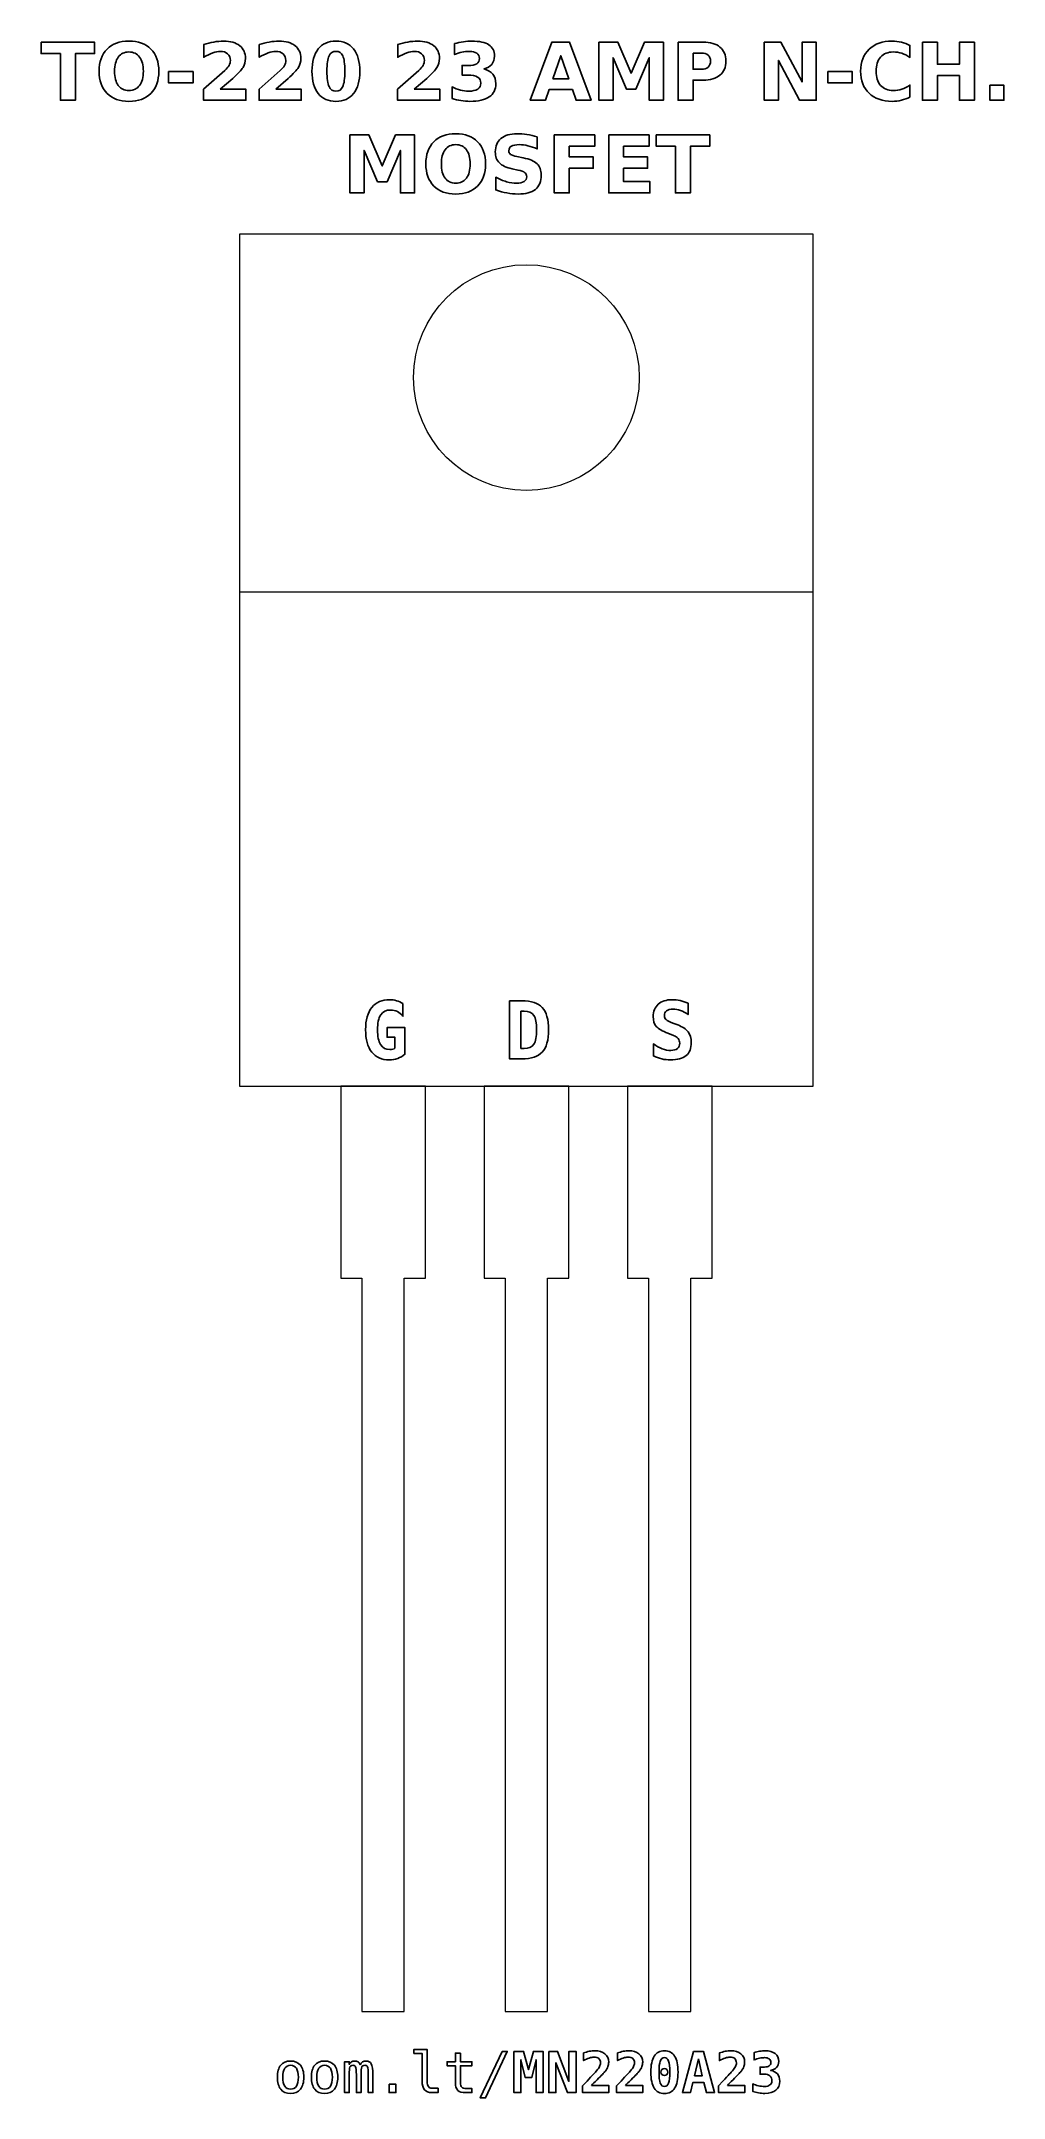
# Model space of a CAD drawing. Header units: centimetres. Extents: x -11.36 to -9.65, y -16.64 to -13.
import ezdxf

# ---------------------------------------------------------------- set-up
doc = ezdxf.new("R2010")
doc.units = ezdxf.units.CM
doc.header["$MEASUREMENT"] = 0
doc.layers.add('Layer 1', color=7, linetype='Continuous')

msp = doc.modelspace()

# ---------------------------------------------------------------- linework, layer by layer
at = {"layer": 'Layer 1', "lineweight": 20}
msp.add_lwpolyline([(-11.008, -14.85), (-9.992, -14.85), (-9.992, -13.34), (-11.008, -13.34), (-11.008, -14.85)], close=True, dxfattribs=at)
msp.add_ellipse((-10.5, -13.594), major_axis=(0, 0.2), ratio=1, dxfattribs=at)
at = {"layer": 'Layer 1', "color": 250}
for points, knots in [([(-11.35967, -12.9996), (-11.35967, -12.9996), (-11.26487, -12.9996), (-11.26487, -12.9996), (-11.26487, -12.9996), (-11.26487, -12.9996), (-11.26487, -13.01966), (-11.26487, -13.01966), (-11.26487, -13.01966), (-11.26487, -13.01966), (-11.29897, -13.01966), (-11.29897, -13.01966), (-11.29897, -13.01966), (-11.29897, -13.01966), (-11.29897, -13.10247), (-11.29897, -13.10247), (-11.29897, -13.10247), (-11.29897, -13.10247), (-11.3255, -13.10247), (-11.3255, -13.10247), (-11.3255, -13.10247), (-11.3255, -13.10247), (-11.3255, -13.01966), (-11.3255, -13.01966), (-11.3255, -13.01966), (-11.3255, -13.01966), (-11.35967, -13.01966), (-11.35967, -13.01966), (-11.35967, -13.01966), (-11.35967, -13.01966), (-11.35967, -12.9996), (-11.35967, -12.9996)], [0, 0, 0, 0, 0.125, 0.125, 0.125, 0.125, 0.25, 0.25, 0.25, 0.25, 0.375, 0.375, 0.375, 0.375, 0.5, 0.5, 0.5, 0.5, 0.625, 0.625, 0.625, 0.625, 0.75, 0.75, 0.75, 0.75, 0.875, 0.875, 0.875, 0.875, 1, 1, 1, 1]), ([(-11.20414, -12.99774), (-11.18761, -12.99774), (-11.17465, -13.00247), (-11.16529, -13.01195), (-11.16529, -13.01195), (-11.15591, -13.0214), (-11.15123, -13.03445), (-11.15123, -13.05113), (-11.15123, -13.05113), (-11.15123, -13.06776), (-11.15591, -13.08081), (-11.16529, -13.09026), (-11.16529, -13.09026), (-11.17465, -13.09974), (-11.18761, -13.10447), (-11.20414, -13.10447), (-11.20414, -13.10447), (-11.22063, -13.10447), (-11.23356, -13.09974), (-11.24297, -13.09026), (-11.24297, -13.09026), (-11.25235, -13.08081), (-11.25706, -13.06776), (-11.25706, -13.05113), (-11.25706, -13.05113), (-11.25706, -13.03445), (-11.25235, -13.0214), (-11.24297, -13.01195), (-11.24297, -13.01195), (-11.23356, -13.00247), (-11.22063, -12.99774), (-11.20414, -12.99774)], [0, 0, 0, 0, 0.125, 0.125, 0.125, 0.125, 0.25, 0.25, 0.25, 0.25, 0.375, 0.375, 0.375, 0.375, 0.5, 0.5, 0.5, 0.5, 0.625, 0.625, 0.625, 0.625, 0.75, 0.75, 0.75, 0.75, 0.875, 0.875, 0.875, 0.875, 1, 1, 1, 1]), ([(-11.04229, -13.08297), (-11.04229, -13.08297), (-10.99701, -13.08297), (-10.99701, -13.08297), (-10.99701, -13.08297), (-10.99701, -13.08297), (-10.99701, -13.10247), (-10.99701, -13.10247), (-10.99701, -13.10247), (-10.99701, -13.10247), (-11.07178, -13.10247), (-11.07178, -13.10247), (-11.07178, -13.10247), (-11.07178, -13.10247), (-11.07178, -13.08297), (-11.07178, -13.08297), (-11.07178, -13.08297), (-11.07178, -13.08297), (-11.03422, -13.04984), (-11.03422, -13.04984), (-11.03422, -13.04984), (-11.03086, -13.0468), (-11.02839, -13.04384), (-11.02679, -13.04095), (-11.02679, -13.04095), (-11.02517, -13.03805), (-11.02437, -13.03504), (-11.02437, -13.03191), (-11.02437, -13.03191), (-11.02437, -13.02709), (-11.02599, -13.02321), (-11.02923, -13.02027), (-11.02923, -13.02027), (-11.03246, -13.01733), (-11.03676, -13.01588), (-11.04215, -13.01588), (-11.04215, -13.01588), (-11.04628, -13.01588), (-11.0508, -13.01677), (-11.05572, -13.01853), (-11.05572, -13.01853), (-11.06063, -13.0203), (-11.0659, -13.02293), (-11.0715, -13.02641), (-11.0715, -13.02641), (-11.0715, -13.02641), (-11.0715, -13.00381), (-11.0715, -13.00381), (-11.0715, -13.00381), (-11.06552, -13.00184), (-11.05962, -13.00033), (-11.05379, -12.9993), (-11.05379, -12.9993), (-11.04795, -12.99826), (-11.04224, -12.99774), (-11.03662, -12.99774), (-11.03662, -12.99774), (-11.02432, -12.99774), (-11.01475, -13.00045), (-11.00793, -13.00588), (-11.00793, -13.00588), (-11.00111, -13.01129), (-10.9977, -13.01884), (-10.9977, -13.02855), (-10.9977, -13.02855), (-10.9977, -13.03415), (-10.99915, -13.03937), (-11.00205, -13.04422), (-11.00205, -13.04422), (-11.00494, -13.04906), (-11.01103, -13.05555), (-11.0203, -13.06369), (-11.0203, -13.06369), (-11.0203, -13.06369), (-11.04229, -13.08297), (-11.04229, -13.08297)], [0, 0, 0, 0, 0.0526316, 0.0526316, 0.0526316, 0.0526316, 0.1052632, 0.1052632, 0.1052632, 0.1052632, 0.1578947, 0.1578947, 0.1578947, 0.1578947, 0.2105263, 0.2105263, 0.2105263, 0.2105263, 0.2631579, 0.2631579, 0.2631579, 0.2631579, 0.3157895, 0.3157895, 0.3157895, 0.3157895, 0.3684211, 0.3684211, 0.3684211, 0.3684211, 0.4210526, 0.4210526, 0.4210526, 0.4210526, 0.4736842, 0.4736842, 0.4736842, 0.4736842, 0.5263158, 0.5263158, 0.5263158, 0.5263158, 0.5789474, 0.5789474, 0.5789474, 0.5789474, 0.6315789, 0.6315789, 0.6315789, 0.6315789, 0.6842105, 0.6842105, 0.6842105, 0.6842105, 0.7368421, 0.7368421, 0.7368421, 0.7368421, 0.7894737, 0.7894737, 0.7894737, 0.7894737, 0.8421053, 0.8421053, 0.8421053, 0.8421053, 0.8947368, 0.8947368, 0.8947368, 0.8947368, 0.9473684, 0.9473684, 0.9473684, 0.9473684, 1, 1, 1, 1]), ([(-10.9441, -13.08297), (-10.9441, -13.08297), (-10.89882, -13.08297), (-10.89882, -13.08297), (-10.89882, -13.08297), (-10.89882, -13.08297), (-10.89882, -13.10247), (-10.89882, -13.10247), (-10.89882, -13.10247), (-10.89882, -13.10247), (-10.97359, -13.10247), (-10.97359, -13.10247), (-10.97359, -13.10247), (-10.97359, -13.10247), (-10.97359, -13.08297), (-10.97359, -13.08297), (-10.97359, -13.08297), (-10.97359, -13.08297), (-10.93603, -13.04984), (-10.93603, -13.04984), (-10.93603, -13.04984), (-10.93267, -13.0468), (-10.9302, -13.04384), (-10.9286, -13.04095), (-10.9286, -13.04095), (-10.92698, -13.03805), (-10.92618, -13.03504), (-10.92618, -13.03191), (-10.92618, -13.03191), (-10.92618, -13.02709), (-10.9278, -13.02321), (-10.93104, -13.02027), (-10.93104, -13.02027), (-10.93427, -13.01733), (-10.93857, -13.01588), (-10.94396, -13.01588), (-10.94396, -13.01588), (-10.94809, -13.01588), (-10.95261, -13.01677), (-10.95753, -13.01853), (-10.95753, -13.01853), (-10.96244, -13.0203), (-10.96771, -13.02293), (-10.97331, -13.02641), (-10.97331, -13.02641), (-10.97331, -13.02641), (-10.97331, -13.00381), (-10.97331, -13.00381), (-10.97331, -13.00381), (-10.96733, -13.00184), (-10.96143, -13.00033), (-10.9556, -12.9993), (-10.9556, -12.9993), (-10.94976, -12.99826), (-10.94405, -12.99774), (-10.93843, -12.99774), (-10.93843, -12.99774), (-10.92613, -12.99774), (-10.91656, -13.00045), (-10.90974, -13.00588), (-10.90974, -13.00588), (-10.90292, -13.01129), (-10.89951, -13.01884), (-10.89951, -13.02855), (-10.89951, -13.02855), (-10.89951, -13.03415), (-10.90096, -13.03937), (-10.90386, -13.04422), (-10.90386, -13.04422), (-10.90675, -13.04906), (-10.91284, -13.05555), (-10.92211, -13.06369), (-10.92211, -13.06369), (-10.92211, -13.06369), (-10.9441, -13.08297), (-10.9441, -13.08297)], [0, 0, 0, 0, 0.0526316, 0.0526316, 0.0526316, 0.0526316, 0.1052632, 0.1052632, 0.1052632, 0.1052632, 0.1578947, 0.1578947, 0.1578947, 0.1578947, 0.2105263, 0.2105263, 0.2105263, 0.2105263, 0.2631579, 0.2631579, 0.2631579, 0.2631579, 0.3157895, 0.3157895, 0.3157895, 0.3157895, 0.3684211, 0.3684211, 0.3684211, 0.3684211, 0.4210526, 0.4210526, 0.4210526, 0.4210526, 0.4736842, 0.4736842, 0.4736842, 0.4736842, 0.5263158, 0.5263158, 0.5263158, 0.5263158, 0.5789474, 0.5789474, 0.5789474, 0.5789474, 0.6315789, 0.6315789, 0.6315789, 0.6315789, 0.6842105, 0.6842105, 0.6842105, 0.6842105, 0.7368421, 0.7368421, 0.7368421, 0.7368421, 0.7894737, 0.7894737, 0.7894737, 0.7894737, 0.8421053, 0.8421053, 0.8421053, 0.8421053, 0.8947368, 0.8947368, 0.8947368, 0.8947368, 0.9473684, 0.9473684, 0.9473684, 0.9473684, 1, 1, 1, 1]), ([(-10.79513, -13.05113), (-10.79513, -13.06818), (-10.7988, -13.08133), (-10.80616, -13.09059), (-10.80616, -13.09059), (-10.8135, -13.09984), (-10.82394, -13.10447), (-10.83744, -13.10447), (-10.83744, -13.10447), (-10.85099, -13.10447), (-10.86145, -13.09984), (-10.86879, -13.09059), (-10.86879, -13.09059), (-10.87615, -13.08133), (-10.87982, -13.06818), (-10.87982, -13.05113), (-10.87982, -13.05113), (-10.87982, -13.03406), (-10.87615, -13.02088), (-10.86879, -13.01162), (-10.86879, -13.01162), (-10.86145, -13.00238), (-10.85099, -12.99774), (-10.83744, -12.99774), (-10.83744, -12.99774), (-10.82394, -12.99774), (-10.8135, -13.00238), (-10.80616, -13.01162), (-10.80616, -13.01162), (-10.7988, -13.02088), (-10.79513, -13.03406), (-10.79513, -13.05113)], [0, 0, 0, 0, 0.125, 0.125, 0.125, 0.125, 0.25, 0.25, 0.25, 0.25, 0.375, 0.375, 0.375, 0.375, 0.5, 0.5, 0.5, 0.5, 0.625, 0.625, 0.625, 0.625, 0.75, 0.75, 0.75, 0.75, 0.875, 0.875, 0.875, 0.875, 1, 1, 1, 1]), ([(-10.69859, -13.08297), (-10.69859, -13.08297), (-10.65331, -13.08297), (-10.65331, -13.08297), (-10.65331, -13.08297), (-10.65331, -13.08297), (-10.65331, -13.10247), (-10.65331, -13.10247), (-10.65331, -13.10247), (-10.65331, -13.10247), (-10.72808, -13.10247), (-10.72808, -13.10247), (-10.72808, -13.10247), (-10.72808, -13.10247), (-10.72808, -13.08297), (-10.72808, -13.08297), (-10.72808, -13.08297), (-10.72808, -13.08297), (-10.69052, -13.04984), (-10.69052, -13.04984), (-10.69052, -13.04984), (-10.68716, -13.0468), (-10.68469, -13.04384), (-10.68309, -13.04095), (-10.68309, -13.04095), (-10.68147, -13.03805), (-10.68067, -13.03504), (-10.68067, -13.03191), (-10.68067, -13.03191), (-10.68067, -13.02709), (-10.68229, -13.02321), (-10.68553, -13.02027), (-10.68553, -13.02027), (-10.68876, -13.01733), (-10.69306, -13.01588), (-10.69845, -13.01588), (-10.69845, -13.01588), (-10.70258, -13.01588), (-10.7071, -13.01677), (-10.71202, -13.01853), (-10.71202, -13.01853), (-10.71693, -13.0203), (-10.7222, -13.02293), (-10.7278, -13.02641), (-10.7278, -13.02641), (-10.7278, -13.02641), (-10.7278, -13.00381), (-10.7278, -13.00381), (-10.7278, -13.00381), (-10.72182, -13.00184), (-10.71592, -13.00033), (-10.71009, -12.9993), (-10.71009, -12.9993), (-10.70425, -12.99826), (-10.69854, -12.99774), (-10.69292, -12.99774), (-10.69292, -12.99774), (-10.68062, -12.99774), (-10.67105, -13.00045), (-10.66423, -13.00588), (-10.66423, -13.00588), (-10.65741, -13.01129), (-10.654, -13.01884), (-10.654, -13.02855), (-10.654, -13.02855), (-10.654, -13.03415), (-10.65545, -13.03937), (-10.65835, -13.04422), (-10.65835, -13.04422), (-10.66124, -13.04906), (-10.66733, -13.05555), (-10.6766, -13.06369), (-10.6766, -13.06369), (-10.6766, -13.06369), (-10.69859, -13.08297), (-10.69859, -13.08297)], [0, 0, 0, 0, 0.0526316, 0.0526316, 0.0526316, 0.0526316, 0.1052632, 0.1052632, 0.1052632, 0.1052632, 0.1578947, 0.1578947, 0.1578947, 0.1578947, 0.2105263, 0.2105263, 0.2105263, 0.2105263, 0.2631579, 0.2631579, 0.2631579, 0.2631579, 0.3157895, 0.3157895, 0.3157895, 0.3157895, 0.3684211, 0.3684211, 0.3684211, 0.3684211, 0.4210526, 0.4210526, 0.4210526, 0.4210526, 0.4736842, 0.4736842, 0.4736842, 0.4736842, 0.5263158, 0.5263158, 0.5263158, 0.5263158, 0.5789474, 0.5789474, 0.5789474, 0.5789474, 0.6315789, 0.6315789, 0.6315789, 0.6315789, 0.6842105, 0.6842105, 0.6842105, 0.6842105, 0.7368421, 0.7368421, 0.7368421, 0.7368421, 0.7894737, 0.7894737, 0.7894737, 0.7894737, 0.8421053, 0.8421053, 0.8421053, 0.8421053, 0.8947368, 0.8947368, 0.8947368, 0.8947368, 0.9473684, 0.9473684, 0.9473684, 0.9473684, 1, 1, 1, 1]), ([(-10.57533, -13.04699), (-10.56841, -13.04878), (-10.56312, -13.05191), (-10.55952, -13.05633), (-10.55952, -13.05633), (-10.55592, -13.06077), (-10.55411, -13.06639), (-10.55411, -13.07324), (-10.55411, -13.07324), (-10.55411, -13.08344), (-10.55802, -13.0912), (-10.56582, -13.09652), (-10.56582, -13.09652), (-10.57363, -13.10181), (-10.58502, -13.10447), (-10.6, -13.10447), (-10.6, -13.10447), (-10.60529, -13.10447), (-10.61058, -13.10405), (-10.6159, -13.1032), (-10.6159, -13.1032), (-10.62119, -13.10235), (-10.62643, -13.10106), (-10.63163, -13.09937), (-10.63163, -13.09937), (-10.63163, -13.09937), (-10.63163, -13.0789), (-10.63163, -13.0789), (-10.63163, -13.0789), (-10.62667, -13.08137), (-10.62175, -13.08326), (-10.61686, -13.08453), (-10.61686, -13.08453), (-10.61197, -13.08577), (-10.60715, -13.08641), (-10.60242, -13.08641), (-10.60242, -13.08641), (-10.59539, -13.08641), (-10.59, -13.08518), (-10.58626, -13.08276), (-10.58626, -13.08276), (-10.58252, -13.08032), (-10.58064, -13.07684), (-10.58064, -13.07227), (-10.58064, -13.07227), (-10.58064, -13.06759), (-10.58257, -13.06404), (-10.5864, -13.06164), (-10.5864, -13.06164), (-10.59024, -13.05922), (-10.5959, -13.05802), (-10.60338, -13.05802), (-10.60338, -13.05802), (-10.60338, -13.05802), (-10.61399, -13.05802), (-10.61399, -13.05802), (-10.61399, -13.05802), (-10.61399, -13.05802), (-10.61399, -13.04092), (-10.61399, -13.04092), (-10.61399, -13.04092), (-10.61399, -13.04092), (-10.60284, -13.04092), (-10.60284, -13.04092), (-10.60284, -13.04092), (-10.59616, -13.04092), (-10.59122, -13.03989), (-10.58796, -13.03779), (-10.58796, -13.03779), (-10.58469, -13.0357), (-10.58306, -13.03253), (-10.58306, -13.02827), (-10.58306, -13.02827), (-10.58306, -13.02432), (-10.58464, -13.02126), (-10.58781, -13.01912), (-10.58781, -13.01912), (-10.59099, -13.01696), (-10.59546, -13.01588), (-10.60124, -13.01588), (-10.60124, -13.01588), (-10.60552, -13.01588), (-10.60983, -13.01635), (-10.6142, -13.01731), (-10.6142, -13.01731), (-10.61855, -13.01827), (-10.62288, -13.01971), (-10.62721, -13.02159), (-10.62721, -13.02159), (-10.62721, -13.02159), (-10.62721, -13.00216), (-10.62721, -13.00216), (-10.62721, -13.00216), (-10.62196, -13.00068), (-10.61679, -12.99958), (-10.61164, -12.99885), (-10.61164, -12.99885), (-10.60649, -12.99812), (-10.60146, -12.99774), (-10.59649, -12.99774), (-10.59649, -12.99774), (-10.58313, -12.99774), (-10.57312, -12.99993), (-10.56648, -13.00433), (-10.56648, -13.00433), (-10.55985, -13.0087), (-10.55654, -13.01531), (-10.55654, -13.02413), (-10.55654, -13.02413), (-10.55654, -13.03013), (-10.55811, -13.03507), (-10.56129, -13.0389), (-10.56129, -13.0389), (-10.56446, -13.04273), (-10.56914, -13.04544), (-10.57533, -13.04699)], [0, 0, 0, 0, 0.0344828, 0.0344828, 0.0344828, 0.0344828, 0.0689655, 0.0689655, 0.0689655, 0.0689655, 0.1034483, 0.1034483, 0.1034483, 0.1034483, 0.137931, 0.137931, 0.137931, 0.137931, 0.1724138, 0.1724138, 0.1724138, 0.1724138, 0.2068966, 0.2068966, 0.2068966, 0.2068966, 0.2413793, 0.2413793, 0.2413793, 0.2413793, 0.2758621, 0.2758621, 0.2758621, 0.2758621, 0.3103448, 0.3103448, 0.3103448, 0.3103448, 0.3448276, 0.3448276, 0.3448276, 0.3448276, 0.3793103, 0.3793103, 0.3793103, 0.3793103, 0.4137931, 0.4137931, 0.4137931, 0.4137931, 0.4482759, 0.4482759, 0.4482759, 0.4482759, 0.4827586, 0.4827586, 0.4827586, 0.4827586, 0.5172414, 0.5172414, 0.5172414, 0.5172414, 0.5517241, 0.5517241, 0.5517241, 0.5517241, 0.5862069, 0.5862069, 0.5862069, 0.5862069, 0.6206897, 0.6206897, 0.6206897, 0.6206897, 0.6551724, 0.6551724, 0.6551724, 0.6551724, 0.6896552, 0.6896552, 0.6896552, 0.6896552, 0.7241379, 0.7241379, 0.7241379, 0.7241379, 0.7586207, 0.7586207, 0.7586207, 0.7586207, 0.7931034, 0.7931034, 0.7931034, 0.7931034, 0.8275862, 0.8275862, 0.8275862, 0.8275862, 0.862069, 0.862069, 0.862069, 0.862069, 0.8965517, 0.8965517, 0.8965517, 0.8965517, 0.9310345, 0.9310345, 0.9310345, 0.9310345, 0.9655172, 0.9655172, 0.9655172, 0.9655172, 1, 1, 1, 1]), ([(-10.41836, -13.08375), (-10.41836, -13.08375), (-10.45985, -13.08375), (-10.45985, -13.08375), (-10.45985, -13.08375), (-10.45985, -13.08375), (-10.46639, -13.10247), (-10.46639, -13.10247), (-10.46639, -13.10247), (-10.46639, -13.10247), (-10.49306, -13.10247), (-10.49306, -13.10247), (-10.49306, -13.10247), (-10.49306, -13.10247), (-10.45496, -12.9996), (-10.45496, -12.9996), (-10.45496, -12.9996), (-10.45496, -12.9996), (-10.42333, -12.9996), (-10.42333, -12.9996), (-10.42333, -12.9996), (-10.42333, -12.9996), (-10.38523, -13.10247), (-10.38523, -13.10247), (-10.38523, -13.10247), (-10.38523, -13.10247), (-10.4119, -13.10247), (-10.4119, -13.10247), (-10.4119, -13.10247), (-10.4119, -13.10247), (-10.41836, -13.08375), (-10.41836, -13.08375)], [0, 0, 0, 0, 0.125, 0.125, 0.125, 0.125, 0.25, 0.25, 0.25, 0.25, 0.375, 0.375, 0.375, 0.375, 0.5, 0.5, 0.5, 0.5, 0.625, 0.625, 0.625, 0.625, 0.75, 0.75, 0.75, 0.75, 0.875, 0.875, 0.875, 0.875, 1, 1, 1, 1]), ([(-10.37156, -12.9996), (-10.37156, -12.9996), (-10.33781, -12.9996), (-10.33781, -12.9996), (-10.33781, -12.9996), (-10.33781, -12.9996), (-10.31436, -13.05466), (-10.31436, -13.05466), (-10.31436, -13.05466), (-10.31436, -13.05466), (-10.2908, -12.9996), (-10.2908, -12.9996), (-10.2908, -12.9996), (-10.2908, -12.9996), (-10.25712, -12.9996), (-10.25712, -12.9996), (-10.25712, -12.9996), (-10.25712, -12.9996), (-10.25712, -13.10247), (-10.25712, -13.10247), (-10.25712, -13.10247), (-10.25712, -13.10247), (-10.28219, -13.10247), (-10.28219, -13.10247), (-10.28219, -13.10247), (-10.28219, -13.10247), (-10.28219, -13.02723), (-10.28219, -13.02723), (-10.28219, -13.02723), (-10.28219, -13.02723), (-10.3059, -13.08269), (-10.3059, -13.08269), (-10.3059, -13.08269), (-10.3059, -13.08269), (-10.32271, -13.08269), (-10.32271, -13.08269), (-10.32271, -13.08269), (-10.32271, -13.08269), (-10.34642, -13.02723), (-10.34642, -13.02723), (-10.34642, -13.02723), (-10.34642, -13.02723), (-10.34642, -13.10247), (-10.34642, -13.10247), (-10.34642, -13.10247), (-10.34642, -13.10247), (-10.37156, -13.10247), (-10.37156, -13.10247), (-10.37156, -13.10247), (-10.37156, -13.10247), (-10.37156, -12.9996), (-10.37156, -12.9996)], [0, 0, 0, 0, 0.0769231, 0.0769231, 0.0769231, 0.0769231, 0.1538462, 0.1538462, 0.1538462, 0.1538462, 0.2307692, 0.2307692, 0.2307692, 0.2307692, 0.3076923, 0.3076923, 0.3076923, 0.3076923, 0.3846154, 0.3846154, 0.3846154, 0.3846154, 0.4615385, 0.4615385, 0.4615385, 0.4615385, 0.5384615, 0.5384615, 0.5384615, 0.5384615, 0.6153846, 0.6153846, 0.6153846, 0.6153846, 0.6923077, 0.6923077, 0.6923077, 0.6923077, 0.7692308, 0.7692308, 0.7692308, 0.7692308, 0.8461538, 0.8461538, 0.8461538, 0.8461538, 0.9230769, 0.9230769, 0.9230769, 0.9230769, 1, 1, 1, 1]), ([(-10.23113, -12.9996), (-10.23113, -12.9996), (-10.18711, -12.9996), (-10.18711, -12.9996), (-10.18711, -12.9996), (-10.17401, -12.9996), (-10.16396, -13.00252), (-10.15695, -13.00833), (-10.15695, -13.00833), (-10.14995, -13.01414), (-10.14644, -13.02241), (-10.14644, -13.03316), (-10.14644, -13.03316), (-10.14644, -13.04393), (-10.14995, -13.05223), (-10.15695, -13.05804), (-10.15695, -13.05804), (-10.16396, -13.06385), (-10.17401, -13.06677), (-10.18711, -13.06677), (-10.18711, -13.06677), (-10.18711, -13.06677), (-10.2046, -13.06677), (-10.2046, -13.06677), (-10.2046, -13.06677), (-10.2046, -13.06677), (-10.2046, -13.10247), (-10.2046, -13.10247), (-10.2046, -13.10247), (-10.2046, -13.10247), (-10.23113, -13.10247), (-10.23113, -13.10247), (-10.23113, -13.10247), (-10.23113, -13.10247), (-10.23113, -12.9996), (-10.23113, -12.9996)], [0, 0, 0, 0, 0.1111111, 0.1111111, 0.1111111, 0.1111111, 0.2222222, 0.2222222, 0.2222222, 0.2222222, 0.3333333, 0.3333333, 0.3333333, 0.3333333, 0.4444444, 0.4444444, 0.4444444, 0.4444444, 0.5555556, 0.5555556, 0.5555556, 0.5555556, 0.6666667, 0.6666667, 0.6666667, 0.6666667, 0.7777778, 0.7777778, 0.7777778, 0.7777778, 0.8888889, 0.8888889, 0.8888889, 0.8888889, 1, 1, 1, 1]), ([(-10.07859, -12.9996), (-10.07859, -12.9996), (-10.04896, -12.9996), (-10.04896, -12.9996), (-10.04896, -12.9996), (-10.04896, -12.9996), (-10.01154, -13.07016), (-10.01154, -13.07016), (-10.01154, -13.07016), (-10.01154, -13.07016), (-10.01154, -12.9996), (-10.01154, -12.9996), (-10.01154, -12.9996), (-10.01154, -12.9996), (-9.9864, -12.9996), (-9.9864, -12.9996), (-9.9864, -12.9996), (-9.9864, -12.9996), (-9.9864, -13.10247), (-9.9864, -13.10247), (-9.9864, -13.10247), (-9.9864, -13.10247), (-10.01603, -13.10247), (-10.01603, -13.10247), (-10.01603, -13.10247), (-10.01603, -13.10247), (-10.05345, -13.03191), (-10.05345, -13.03191), (-10.05345, -13.03191), (-10.05345, -13.03191), (-10.05345, -13.10247), (-10.05345, -13.10247), (-10.05345, -13.10247), (-10.05345, -13.10247), (-10.07859, -13.10247), (-10.07859, -13.10247), (-10.07859, -13.10247), (-10.07859, -13.10247), (-10.07859, -12.9996), (-10.07859, -12.9996)], [0, 0, 0, 0, 0.1, 0.1, 0.1, 0.1, 0.2, 0.2, 0.2, 0.2, 0.3, 0.3, 0.3, 0.3, 0.4, 0.4, 0.4, 0.4, 0.5, 0.5, 0.5, 0.5, 0.6, 0.6, 0.6, 0.6, 0.7, 0.7, 0.7, 0.7, 0.8, 0.8, 0.8, 0.8, 0.9, 0.9, 0.9, 0.9, 1, 1, 1, 1]), ([(-9.82036, -13.09683), (-9.82522, -13.09934), (-9.8303, -13.10125), (-9.8356, -13.10254), (-9.8356, -13.10254), (-9.84086, -13.10383), (-9.84639, -13.10447), (-9.85213, -13.10447), (-9.85213, -13.10447), (-9.86925, -13.10447), (-9.88282, -13.09967), (-9.89284, -13.0901), (-9.89284, -13.0901), (-9.90286, -13.08053), (-9.90787, -13.06755), (-9.90787, -13.05113), (-9.90787, -13.05113), (-9.90787, -13.03469), (-9.90286, -13.02168), (-9.89284, -13.01211), (-9.89284, -13.01211), (-9.88282, -13.00254), (-9.86925, -12.99774), (-9.85213, -12.99774), (-9.85213, -12.99774), (-9.84639, -12.99774), (-9.84086, -12.99838), (-9.8356, -12.99967), (-9.8356, -12.99967), (-9.8303, -13.00096), (-9.82522, -13.00287), (-9.82036, -13.00539), (-9.82036, -13.00539), (-9.82036, -13.00539), (-9.82036, -13.02667), (-9.82036, -13.02667), (-9.82036, -13.02667), (-9.82527, -13.02331), (-9.83012, -13.02086), (-9.83489, -13.01931), (-9.83489, -13.01931), (-9.83966, -13.01773), (-9.8447, -13.01696), (-9.84999, -13.01696), (-9.84999, -13.01696), (-9.85944, -13.01696), (-9.8669, -13.01999), (-9.87231, -13.02606), (-9.87231, -13.02606), (-9.87774, -13.03213), (-9.88045, -13.04048), (-9.88045, -13.05113), (-9.88045, -13.05113), (-9.88045, -13.06176), (-9.87774, -13.07009), (-9.87231, -13.07615), (-9.87231, -13.07615), (-9.8669, -13.08222), (-9.85944, -13.08525), (-9.84999, -13.08525), (-9.84999, -13.08525), (-9.8447, -13.08525), (-9.83966, -13.08448), (-9.83489, -13.0829), (-9.83489, -13.0829), (-9.83012, -13.08135), (-9.82527, -13.0789), (-9.82036, -13.07554), (-9.82036, -13.07554), (-9.82036, -13.07554), (-9.82036, -13.09683), (-9.82036, -13.09683)], [0, 0, 0, 0, 0.0555556, 0.0555556, 0.0555556, 0.0555556, 0.1111111, 0.1111111, 0.1111111, 0.1111111, 0.1666667, 0.1666667, 0.1666667, 0.1666667, 0.2222222, 0.2222222, 0.2222222, 0.2222222, 0.2777778, 0.2777778, 0.2777778, 0.2777778, 0.3333333, 0.3333333, 0.3333333, 0.3333333, 0.3888889, 0.3888889, 0.3888889, 0.3888889, 0.4444444, 0.4444444, 0.4444444, 0.4444444, 0.5, 0.5, 0.5, 0.5, 0.5555556, 0.5555556, 0.5555556, 0.5555556, 0.6111111, 0.6111111, 0.6111111, 0.6111111, 0.6666667, 0.6666667, 0.6666667, 0.6666667, 0.7222222, 0.7222222, 0.7222222, 0.7222222, 0.7777778, 0.7777778, 0.7777778, 0.7777778, 0.8333333, 0.8333333, 0.8333333, 0.8333333, 0.8888889, 0.8888889, 0.8888889, 0.8888889, 0.9444444, 0.9444444, 0.9444444, 0.9444444, 1, 1, 1, 1]), ([(-9.79839, -12.9996), (-9.79839, -12.9996), (-9.77186, -12.9996), (-9.77186, -12.9996), (-9.77186, -12.9996), (-9.77186, -12.9996), (-9.77186, -13.03881), (-9.77186, -13.03881), (-9.77186, -13.03881), (-9.77186, -13.03881), (-9.73273, -13.03881), (-9.73273, -13.03881), (-9.73273, -13.03881), (-9.73273, -13.03881), (-9.73273, -12.9996), (-9.73273, -12.9996), (-9.73273, -12.9996), (-9.73273, -12.9996), (-9.7062, -12.9996), (-9.7062, -12.9996), (-9.7062, -12.9996), (-9.7062, -12.9996), (-9.7062, -13.10247), (-9.7062, -13.10247), (-9.7062, -13.10247), (-9.7062, -13.10247), (-9.73273, -13.10247), (-9.73273, -13.10247), (-9.73273, -13.10247), (-9.73273, -13.10247), (-9.73273, -13.05887), (-9.73273, -13.05887), (-9.73273, -13.05887), (-9.73273, -13.05887), (-9.77186, -13.05887), (-9.77186, -13.05887), (-9.77186, -13.05887), (-9.77186, -13.05887), (-9.77186, -13.10247), (-9.77186, -13.10247), (-9.77186, -13.10247), (-9.77186, -13.10247), (-9.79839, -13.10247), (-9.79839, -13.10247), (-9.79839, -13.10247), (-9.79839, -13.10247), (-9.79839, -12.9996), (-9.79839, -12.9996)], [0, 0, 0, 0, 0.0833333, 0.0833333, 0.0833333, 0.0833333, 0.1666667, 0.1666667, 0.1666667, 0.1666667, 0.25, 0.25, 0.25, 0.25, 0.3333333, 0.3333333, 0.3333333, 0.3333333, 0.4166667, 0.4166667, 0.4166667, 0.4166667, 0.5, 0.5, 0.5, 0.5, 0.5833333, 0.5833333, 0.5833333, 0.5833333, 0.6666667, 0.6666667, 0.6666667, 0.6666667, 0.75, 0.75, 0.75, 0.75, 0.8333333, 0.8333333, 0.8333333, 0.8333333, 0.9166667, 0.9166667, 0.9166667, 0.9166667, 1, 1, 1, 1]), ([(-11.20414, -13.01696), (-11.21223, -13.01696), (-11.21849, -13.01994), (-11.22296, -13.02592), (-11.22296, -13.02592), (-11.2274, -13.03189), (-11.22964, -13.04029), (-11.22964, -13.05113), (-11.22964, -13.05113), (-11.22964, -13.06195), (-11.2274, -13.07032), (-11.22296, -13.07629), (-11.22296, -13.07629), (-11.21849, -13.08227), (-11.21223, -13.08525), (-11.20414, -13.08525), (-11.20414, -13.08525), (-11.196, -13.08525), (-11.18973, -13.08227), (-11.18526, -13.07629), (-11.18526, -13.07629), (-11.18081, -13.07032), (-11.17858, -13.06195), (-11.17858, -13.05113), (-11.17858, -13.05113), (-11.17858, -13.04029), (-11.18081, -13.03189), (-11.18526, -13.02592), (-11.18526, -13.02592), (-11.18973, -13.01994), (-11.196, -13.01696), (-11.20414, -13.01696)], [0, 0, 0, 0, 0.125, 0.125, 0.125, 0.125, 0.25, 0.25, 0.25, 0.25, 0.375, 0.375, 0.375, 0.375, 0.5, 0.5, 0.5, 0.5, 0.625, 0.625, 0.625, 0.625, 0.75, 0.75, 0.75, 0.75, 0.875, 0.875, 0.875, 0.875, 1, 1, 1, 1]), ([(-10.82166, -13.05094), (-10.82166, -13.03808), (-10.82286, -13.02902), (-10.82528, -13.02375), (-10.82528, -13.02375), (-10.82768, -13.01851), (-10.83175, -13.01588), (-10.83744, -13.01588), (-10.83744, -13.01588), (-10.84313, -13.01588), (-10.8472, -13.01851), (-10.84965, -13.02375), (-10.84965, -13.02375), (-10.85207, -13.02902), (-10.85329, -13.03808), (-10.85329, -13.05094), (-10.85329, -13.05094), (-10.85329, -13.06392), (-10.85207, -13.0731), (-10.84965, -13.07841), (-10.84965, -13.07841), (-10.8472, -13.08375), (-10.84313, -13.08641), (-10.83744, -13.08641), (-10.83744, -13.08641), (-10.8318, -13.08641), (-10.82775, -13.08375), (-10.8253, -13.07841), (-10.8253, -13.07841), (-10.82288, -13.0731), (-10.82166, -13.06392), (-10.82166, -13.05094)], [0, 0, 0, 0, 0.125, 0.125, 0.125, 0.125, 0.25, 0.25, 0.25, 0.25, 0.375, 0.375, 0.375, 0.375, 0.5, 0.5, 0.5, 0.5, 0.625, 0.625, 0.625, 0.625, 0.75, 0.75, 0.75, 0.75, 0.875, 0.875, 0.875, 0.875, 1, 1, 1, 1]), ([(-10.45324, -13.06465), (-10.45324, -13.06465), (-10.42504, -13.06465), (-10.42504, -13.06465), (-10.42504, -13.06465), (-10.42504, -13.06465), (-10.43911, -13.02373), (-10.43911, -13.02373), (-10.43911, -13.02373), (-10.43911, -13.02373), (-10.45324, -13.06465), (-10.45324, -13.06465)], [0, 0, 0, 0, 0.3333333, 0.3333333, 0.3333333, 0.3333333, 0.6666667, 0.6666667, 0.6666667, 0.6666667, 1, 1, 1, 1]), ([(-10.2046, -13.01882), (-10.2046, -13.01882), (-10.2046, -13.04755), (-10.2046, -13.04755), (-10.2046, -13.04755), (-10.2046, -13.04755), (-10.18993, -13.04755), (-10.18993, -13.04755), (-10.18993, -13.04755), (-10.18478, -13.04755), (-10.1808, -13.04631), (-10.178, -13.04379), (-10.178, -13.04379), (-10.1752, -13.0413), (-10.17379, -13.03775), (-10.17379, -13.03316), (-10.17379, -13.03316), (-10.17379, -13.02855), (-10.1752, -13.02502), (-10.178, -13.02253), (-10.178, -13.02253), (-10.1808, -13.02006), (-10.18478, -13.01882), (-10.18993, -13.01882), (-10.18993, -13.01882), (-10.18993, -13.01882), (-10.2046, -13.01882), (-10.2046, -13.01882)], [0, 0, 0, 0, 0.1428571, 0.1428571, 0.1428571, 0.1428571, 0.2857143, 0.2857143, 0.2857143, 0.2857143, 0.4285714, 0.4285714, 0.4285714, 0.4285714, 0.5714286, 0.5714286, 0.5714286, 0.5714286, 0.7142857, 0.7142857, 0.7142857, 0.7142857, 0.8571429, 0.8571429, 0.8571429, 0.8571429, 1, 1, 1, 1]), ([(-11.13387, -13.05184), (-11.13387, -13.05184), (-11.09059, -13.05184), (-11.09059, -13.05184), (-11.09059, -13.05184), (-11.09059, -13.05184), (-11.09059, -13.0719), (-11.09059, -13.0719), (-11.09059, -13.0719), (-11.09059, -13.0719), (-11.13387, -13.0719), (-11.13387, -13.0719), (-11.13387, -13.0719), (-11.13387, -13.0719), (-11.13387, -13.05184), (-11.13387, -13.05184)], [0, 0, 0, 0, 0.25, 0.25, 0.25, 0.25, 0.5, 0.5, 0.5, 0.5, 0.75, 0.75, 0.75, 0.75, 1, 1, 1, 1]), ([(-9.96582, -13.05184), (-9.96582, -13.05184), (-9.92254, -13.05184), (-9.92254, -13.05184), (-9.92254, -13.05184), (-9.92254, -13.05184), (-9.92254, -13.0719), (-9.92254, -13.0719), (-9.92254, -13.0719), (-9.92254, -13.0719), (-9.96582, -13.0719), (-9.96582, -13.0719), (-9.96582, -13.0719), (-9.96582, -13.0719), (-9.96582, -13.05184), (-9.96582, -13.05184)], [0, 0, 0, 0, 0.25, 0.25, 0.25, 0.25, 0.5, 0.5, 0.5, 0.5, 0.75, 0.75, 0.75, 0.75, 1, 1, 1, 1]), ([(-9.67887, -13.0758), (-9.67887, -13.0758), (-9.65405, -13.0758), (-9.65405, -13.0758), (-9.65405, -13.0758), (-9.65405, -13.0758), (-9.65405, -13.10247), (-9.65405, -13.10247), (-9.65405, -13.10247), (-9.65405, -13.10247), (-9.67887, -13.10247), (-9.67887, -13.10247), (-9.67887, -13.10247), (-9.67887, -13.10247), (-9.67887, -13.0758), (-9.67887, -13.0758)], [0, 0, 0, 0, 0.25, 0.25, 0.25, 0.25, 0.5, 0.5, 0.5, 0.5, 0.75, 0.75, 0.75, 0.75, 1, 1, 1, 1]), ([(-10.81258, -13.16385), (-10.81258, -13.16385), (-10.77883, -13.16385), (-10.77883, -13.16385), (-10.77883, -13.16385), (-10.77883, -13.16385), (-10.75538, -13.21891), (-10.75538, -13.21891), (-10.75538, -13.21891), (-10.75538, -13.21891), (-10.73182, -13.16385), (-10.73182, -13.16385), (-10.73182, -13.16385), (-10.73182, -13.16385), (-10.69814, -13.16385), (-10.69814, -13.16385), (-10.69814, -13.16385), (-10.69814, -13.16385), (-10.69814, -13.26672), (-10.69814, -13.26672), (-10.69814, -13.26672), (-10.69814, -13.26672), (-10.72321, -13.26672), (-10.72321, -13.26672), (-10.72321, -13.26672), (-10.72321, -13.26672), (-10.72321, -13.19148), (-10.72321, -13.19148), (-10.72321, -13.19148), (-10.72321, -13.19148), (-10.74692, -13.24694), (-10.74692, -13.24694), (-10.74692, -13.24694), (-10.74692, -13.24694), (-10.76373, -13.24694), (-10.76373, -13.24694), (-10.76373, -13.24694), (-10.76373, -13.24694), (-10.78744, -13.19148), (-10.78744, -13.19148), (-10.78744, -13.19148), (-10.78744, -13.19148), (-10.78744, -13.26672), (-10.78744, -13.26672), (-10.78744, -13.26672), (-10.78744, -13.26672), (-10.81258, -13.26672), (-10.81258, -13.26672), (-10.81258, -13.26672), (-10.81258, -13.26672), (-10.81258, -13.16385), (-10.81258, -13.16385)], [0, 0, 0, 0, 0.0769231, 0.0769231, 0.0769231, 0.0769231, 0.1538462, 0.1538462, 0.1538462, 0.1538462, 0.2307692, 0.2307692, 0.2307692, 0.2307692, 0.3076923, 0.3076923, 0.3076923, 0.3076923, 0.3846154, 0.3846154, 0.3846154, 0.3846154, 0.4615385, 0.4615385, 0.4615385, 0.4615385, 0.5384615, 0.5384615, 0.5384615, 0.5384615, 0.6153846, 0.6153846, 0.6153846, 0.6153846, 0.6923077, 0.6923077, 0.6923077, 0.6923077, 0.7692308, 0.7692308, 0.7692308, 0.7692308, 0.8461538, 0.8461538, 0.8461538, 0.8461538, 0.9230769, 0.9230769, 0.9230769, 0.9230769, 1, 1, 1, 1]), ([(-10.62516, -13.16199), (-10.60863, -13.16199), (-10.59567, -13.16672), (-10.58631, -13.1762), (-10.58631, -13.1762), (-10.57693, -13.18565), (-10.57225, -13.1987), (-10.57225, -13.21538), (-10.57225, -13.21538), (-10.57225, -13.23201), (-10.57693, -13.24506), (-10.58631, -13.25451), (-10.58631, -13.25451), (-10.59567, -13.26399), (-10.60863, -13.26872), (-10.62516, -13.26872), (-10.62516, -13.26872), (-10.64165, -13.26872), (-10.65458, -13.26399), (-10.66399, -13.25451), (-10.66399, -13.25451), (-10.67337, -13.24506), (-10.67808, -13.23201), (-10.67808, -13.21538), (-10.67808, -13.21538), (-10.67808, -13.1987), (-10.67337, -13.18565), (-10.66399, -13.1762), (-10.66399, -13.1762), (-10.65458, -13.16672), (-10.64165, -13.16199), (-10.62516, -13.16199)], [0, 0, 0, 0, 0.125, 0.125, 0.125, 0.125, 0.25, 0.25, 0.25, 0.25, 0.375, 0.375, 0.375, 0.375, 0.5, 0.5, 0.5, 0.5, 0.625, 0.625, 0.625, 0.625, 0.75, 0.75, 0.75, 0.75, 0.875, 0.875, 0.875, 0.875, 1, 1, 1, 1]), ([(-10.62516, -13.18121), (-10.63325, -13.18121), (-10.63951, -13.18419), (-10.64398, -13.19017), (-10.64398, -13.19017), (-10.64842, -13.19614), (-10.65066, -13.20454), (-10.65066, -13.21538), (-10.65066, -13.21538), (-10.65066, -13.2262), (-10.64842, -13.23457), (-10.64398, -13.24054), (-10.64398, -13.24054), (-10.63951, -13.24652), (-10.63325, -13.2495), (-10.62516, -13.2495), (-10.62516, -13.2495), (-10.61702, -13.2495), (-10.61075, -13.24652), (-10.60628, -13.24054), (-10.60628, -13.24054), (-10.60183, -13.23457), (-10.5996, -13.2262), (-10.5996, -13.21538), (-10.5996, -13.21538), (-10.5996, -13.20454), (-10.60183, -13.19614), (-10.60628, -13.19017), (-10.60628, -13.19017), (-10.61075, -13.18419), (-10.61702, -13.18121), (-10.62516, -13.18121)], [0, 0, 0, 0, 0.125, 0.125, 0.125, 0.125, 0.25, 0.25, 0.25, 0.25, 0.375, 0.375, 0.375, 0.375, 0.5, 0.5, 0.5, 0.5, 0.625, 0.625, 0.625, 0.625, 0.75, 0.75, 0.75, 0.75, 0.875, 0.875, 0.875, 0.875, 1, 1, 1, 1]), ([(-10.48059, -13.1671), (-10.48059, -13.1671), (-10.48059, -13.18885), (-10.48059, -13.18885), (-10.48059, -13.18885), (-10.48624, -13.18633), (-10.49176, -13.18443), (-10.49712, -13.18314), (-10.49712, -13.18314), (-10.50251, -13.18184), (-10.50759, -13.18121), (-10.51236, -13.18121), (-10.51236, -13.18121), (-10.51869, -13.18121), (-10.52339, -13.18208), (-10.52643, -13.18382), (-10.52643, -13.18382), (-10.52946, -13.18558), (-10.53097, -13.18829), (-10.53097, -13.19196), (-10.53097, -13.19196), (-10.53097, -13.19471), (-10.52996, -13.19687), (-10.52791, -13.1984), (-10.52791, -13.1984), (-10.52586, -13.19993), (-10.52215, -13.20127), (-10.51676, -13.20237), (-10.51676, -13.20237), (-10.51676, -13.20237), (-10.50547, -13.20463), (-10.50547, -13.20463), (-10.50547, -13.20463), (-10.49402, -13.20694), (-10.48591, -13.21042), (-10.48109, -13.21512), (-10.48109, -13.21512), (-10.47626, -13.2198), (-10.47384, -13.22646), (-10.47384, -13.23509), (-10.47384, -13.23509), (-10.47384, -13.24645), (-10.4772, -13.25489), (-10.48393, -13.26042), (-10.48393, -13.26042), (-10.49066, -13.26594), (-10.50093, -13.26872), (-10.51476, -13.26872), (-10.51476, -13.26872), (-10.5213, -13.26872), (-10.52784, -13.26811), (-10.5344, -13.26686), (-10.5344, -13.26686), (-10.54096, -13.26561), (-10.54755, -13.26378), (-10.55411, -13.26136), (-10.55411, -13.26136), (-10.55411, -13.26136), (-10.55411, -13.23897), (-10.55411, -13.23897), (-10.55411, -13.23897), (-10.54755, -13.24245), (-10.5412, -13.24508), (-10.53506, -13.24685), (-10.53506, -13.24685), (-10.52892, -13.24861), (-10.52302, -13.2495), (-10.51733, -13.2495), (-10.51733, -13.2495), (-10.51154, -13.2495), (-10.5071, -13.24854), (-10.50402, -13.24661), (-10.50402, -13.24661), (-10.50093, -13.24468), (-10.49941, -13.24193), (-10.49941, -13.23833), (-10.49941, -13.23833), (-10.49941, -13.23513), (-10.50044, -13.23264), (-10.50253, -13.2309), (-10.50253, -13.2309), (-10.50463, -13.22916), (-10.50879, -13.22759), (-10.51505, -13.22622), (-10.51505, -13.22622), (-10.51505, -13.22622), (-10.52532, -13.22394), (-10.52532, -13.22394), (-10.52532, -13.22394), (-10.5356, -13.22173), (-10.54313, -13.21823), (-10.54788, -13.2134), (-10.54788, -13.2134), (-10.55263, -13.20858), (-10.555, -13.20207), (-10.555, -13.19391), (-10.555, -13.19391), (-10.555, -13.18365), (-10.55169, -13.17577), (-10.54508, -13.17027), (-10.54508, -13.17027), (-10.53847, -13.16474), (-10.52897, -13.16199), (-10.51655, -13.16199), (-10.51655, -13.16199), (-10.51091, -13.16199), (-10.5051, -13.16242), (-10.49912, -13.16326), (-10.49912, -13.16326), (-10.49315, -13.16411), (-10.48697, -13.16538), (-10.48059, -13.1671)], [0, 0, 0, 0, 0.0357143, 0.0357143, 0.0357143, 0.0357143, 0.0714286, 0.0714286, 0.0714286, 0.0714286, 0.1071429, 0.1071429, 0.1071429, 0.1071429, 0.1428571, 0.1428571, 0.1428571, 0.1428571, 0.1785714, 0.1785714, 0.1785714, 0.1785714, 0.2142857, 0.2142857, 0.2142857, 0.2142857, 0.25, 0.25, 0.25, 0.25, 0.2857143, 0.2857143, 0.2857143, 0.2857143, 0.3214286, 0.3214286, 0.3214286, 0.3214286, 0.3571429, 0.3571429, 0.3571429, 0.3571429, 0.3928571, 0.3928571, 0.3928571, 0.3928571, 0.4285714, 0.4285714, 0.4285714, 0.4285714, 0.4642857, 0.4642857, 0.4642857, 0.4642857, 0.5, 0.5, 0.5, 0.5, 0.5357143, 0.5357143, 0.5357143, 0.5357143, 0.5714286, 0.5714286, 0.5714286, 0.5714286, 0.6071429, 0.6071429, 0.6071429, 0.6071429, 0.6428571, 0.6428571, 0.6428571, 0.6428571, 0.6785714, 0.6785714, 0.6785714, 0.6785714, 0.7142857, 0.7142857, 0.7142857, 0.7142857, 0.75, 0.75, 0.75, 0.75, 0.7857143, 0.7857143, 0.7857143, 0.7857143, 0.8214286, 0.8214286, 0.8214286, 0.8214286, 0.8571429, 0.8571429, 0.8571429, 0.8571429, 0.8928571, 0.8928571, 0.8928571, 0.8928571, 0.9285714, 0.9285714, 0.9285714, 0.9285714, 0.9642857, 0.9642857, 0.9642857, 0.9642857, 1, 1, 1, 1]), ([(-10.45056, -13.16385), (-10.45056, -13.16385), (-10.37897, -13.16385), (-10.37897, -13.16385), (-10.37897, -13.16385), (-10.37897, -13.16385), (-10.37897, -13.18391), (-10.37897, -13.18391), (-10.37897, -13.18391), (-10.37897, -13.18391), (-10.42403, -13.18391), (-10.42403, -13.18391), (-10.42403, -13.18391), (-10.42403, -13.18391), (-10.42403, -13.20306), (-10.42403, -13.20306), (-10.42403, -13.20306), (-10.42403, -13.20306), (-10.38165, -13.20306), (-10.38165, -13.20306), (-10.38165, -13.20306), (-10.38165, -13.20306), (-10.38165, -13.22312), (-10.38165, -13.22312), (-10.38165, -13.22312), (-10.38165, -13.22312), (-10.42403, -13.22312), (-10.42403, -13.22312), (-10.42403, -13.22312), (-10.42403, -13.22312), (-10.42403, -13.26672), (-10.42403, -13.26672), (-10.42403, -13.26672), (-10.42403, -13.26672), (-10.45056, -13.26672), (-10.45056, -13.26672), (-10.45056, -13.26672), (-10.45056, -13.26672), (-10.45056, -13.16385), (-10.45056, -13.16385)], [0, 0, 0, 0, 0.1, 0.1, 0.1, 0.1, 0.2, 0.2, 0.2, 0.2, 0.3, 0.3, 0.3, 0.3, 0.4, 0.4, 0.4, 0.4, 0.5, 0.5, 0.5, 0.5, 0.6, 0.6, 0.6, 0.6, 0.7, 0.7, 0.7, 0.7, 0.8, 0.8, 0.8, 0.8, 0.9, 0.9, 0.9, 0.9, 1, 1, 1, 1]), ([(-10.35416, -13.16385), (-10.35416, -13.16385), (-10.28257, -13.16385), (-10.28257, -13.16385), (-10.28257, -13.16385), (-10.28257, -13.16385), (-10.28257, -13.18391), (-10.28257, -13.18391), (-10.28257, -13.18391), (-10.28257, -13.18391), (-10.32763, -13.18391), (-10.32763, -13.18391), (-10.32763, -13.18391), (-10.32763, -13.18391), (-10.32763, -13.20306), (-10.32763, -13.20306), (-10.32763, -13.20306), (-10.32763, -13.20306), (-10.28528, -13.20306), (-10.28528, -13.20306), (-10.28528, -13.20306), (-10.28528, -13.20306), (-10.28528, -13.22312), (-10.28528, -13.22312), (-10.28528, -13.22312), (-10.28528, -13.22312), (-10.32763, -13.22312), (-10.32763, -13.22312), (-10.32763, -13.22312), (-10.32763, -13.22312), (-10.32763, -13.24666), (-10.32763, -13.24666), (-10.32763, -13.24666), (-10.32763, -13.24666), (-10.28107, -13.24666), (-10.28107, -13.24666), (-10.28107, -13.24666), (-10.28107, -13.24666), (-10.28107, -13.26672), (-10.28107, -13.26672), (-10.28107, -13.26672), (-10.28107, -13.26672), (-10.35416, -13.26672), (-10.35416, -13.26672), (-10.35416, -13.26672), (-10.35416, -13.26672), (-10.35416, -13.16385), (-10.35416, -13.16385)], [0, 0, 0, 0, 0.0833333, 0.0833333, 0.0833333, 0.0833333, 0.1666667, 0.1666667, 0.1666667, 0.1666667, 0.25, 0.25, 0.25, 0.25, 0.3333333, 0.3333333, 0.3333333, 0.3333333, 0.4166667, 0.4166667, 0.4166667, 0.4166667, 0.5, 0.5, 0.5, 0.5, 0.5833333, 0.5833333, 0.5833333, 0.5833333, 0.6666667, 0.6666667, 0.6666667, 0.6666667, 0.75, 0.75, 0.75, 0.75, 0.8333333, 0.8333333, 0.8333333, 0.8333333, 0.9166667, 0.9166667, 0.9166667, 0.9166667, 1, 1, 1, 1]), ([(-10.27004, -13.16385), (-10.27004, -13.16385), (-10.17524, -13.16385), (-10.17524, -13.16385), (-10.17524, -13.16385), (-10.17524, -13.16385), (-10.17524, -13.18391), (-10.17524, -13.18391), (-10.17524, -13.18391), (-10.17524, -13.18391), (-10.20934, -13.18391), (-10.20934, -13.18391), (-10.20934, -13.18391), (-10.20934, -13.18391), (-10.20934, -13.26672), (-10.20934, -13.26672), (-10.20934, -13.26672), (-10.20934, -13.26672), (-10.23587, -13.26672), (-10.23587, -13.26672), (-10.23587, -13.26672), (-10.23587, -13.26672), (-10.23587, -13.18391), (-10.23587, -13.18391), (-10.23587, -13.18391), (-10.23587, -13.18391), (-10.27004, -13.18391), (-10.27004, -13.18391), (-10.27004, -13.18391), (-10.27004, -13.18391), (-10.27004, -13.16385), (-10.27004, -13.16385)], [0, 0, 0, 0, 0.125, 0.125, 0.125, 0.125, 0.25, 0.25, 0.25, 0.25, 0.375, 0.375, 0.375, 0.375, 0.5, 0.5, 0.5, 0.5, 0.625, 0.625, 0.625, 0.625, 0.75, 0.75, 0.75, 0.75, 0.875, 0.875, 0.875, 0.875, 1, 1, 1, 1]), ([(-10.73285, -14.78275), (-10.73285, -14.78275), (-10.73285, -14.76313), (-10.73285, -14.76313), (-10.73285, -14.76313), (-10.73285, -14.76313), (-10.74677, -14.76313), (-10.74677, -14.76313), (-10.74677, -14.76313), (-10.74677, -14.76313), (-10.74677, -14.74603), (-10.74677, -14.74603), (-10.74677, -14.74603), (-10.74677, -14.74603), (-10.71507, -14.74603), (-10.71507, -14.74603), (-10.71507, -14.74603), (-10.71507, -14.74603), (-10.71507, -14.79317), (-10.71507, -14.79317), (-10.71507, -14.79317), (-10.71897, -14.79651), (-10.72328, -14.79905), (-10.72798, -14.80076), (-10.72798, -14.80076), (-10.73271, -14.80248), (-10.73774, -14.80335), (-10.7431, -14.80335), (-10.7431, -14.80335), (-10.75644, -14.80335), (-10.76672, -14.79872), (-10.77398, -14.78947), (-10.77398, -14.78947), (-10.78125, -14.78021), (-10.78487, -14.76706), (-10.78487, -14.75001), (-10.78487, -14.75001), (-10.78487, -14.7327), (-10.7812, -14.71948), (-10.77389, -14.71033), (-10.77389, -14.71033), (-10.76655, -14.70119), (-10.75597, -14.69662), (-10.74214, -14.69662), (-10.74214, -14.69662), (-10.738, -14.69662), (-10.73396, -14.69721), (-10.72996, -14.69839), (-10.72996, -14.69839), (-10.72596, -14.69954), (-10.7222, -14.70123), (-10.71872, -14.70344), (-10.71872, -14.70344), (-10.71872, -14.70344), (-10.71872, -14.72597), (-10.71872, -14.72597), (-10.71872, -14.72597), (-10.72156, -14.7223), (-10.72483, -14.71953), (-10.72855, -14.71767), (-10.72855, -14.71767), (-10.73224, -14.71581), (-10.73628, -14.71487), (-10.74071, -14.71487), (-10.74071, -14.71487), (-10.74842, -14.71487), (-10.75421, -14.71779), (-10.75802, -14.7236), (-10.75802, -14.7236), (-10.76183, -14.72941), (-10.76373, -14.7382), (-10.76373, -14.75001), (-10.76373, -14.75001), (-10.76373, -14.76146), (-10.7619, -14.77016), (-10.75823, -14.77614), (-10.75823, -14.77614), (-10.75453, -14.78211), (-10.7492, -14.7851), (-10.74216, -14.7851), (-10.74216, -14.7851), (-10.74005, -14.7851), (-10.73821, -14.78491), (-10.73664, -14.78451), (-10.73664, -14.78451), (-10.73508, -14.78413), (-10.73381, -14.78355), (-10.73285, -14.78275)], [0, 0, 0, 0, 0.0454545, 0.0454545, 0.0454545, 0.0454545, 0.0909091, 0.0909091, 0.0909091, 0.0909091, 0.1363636, 0.1363636, 0.1363636, 0.1363636, 0.1818182, 0.1818182, 0.1818182, 0.1818182, 0.2272727, 0.2272727, 0.2272727, 0.2272727, 0.2727273, 0.2727273, 0.2727273, 0.2727273, 0.3181818, 0.3181818, 0.3181818, 0.3181818, 0.3636364, 0.3636364, 0.3636364, 0.3636364, 0.4090909, 0.4090909, 0.4090909, 0.4090909, 0.4545455, 0.4545455, 0.4545455, 0.4545455, 0.5, 0.5, 0.5, 0.5, 0.5454545, 0.5454545, 0.5454545, 0.5454545, 0.5909091, 0.5909091, 0.5909091, 0.5909091, 0.6363636, 0.6363636, 0.6363636, 0.6363636, 0.6818182, 0.6818182, 0.6818182, 0.6818182, 0.7272727, 0.7272727, 0.7272727, 0.7272727, 0.7727273, 0.7727273, 0.7727273, 0.7727273, 0.8181818, 0.8181818, 0.8181818, 0.8181818, 0.8636364, 0.8636364, 0.8636364, 0.8636364, 0.9090909, 0.9090909, 0.9090909, 0.9090909, 0.9545455, 0.9545455, 0.9545455, 0.9545455, 1, 1, 1, 1]), ([(-10.52987, -14.69855), (-10.52987, -14.69855), (-10.50809, -14.69855), (-10.50809, -14.69855), (-10.50809, -14.69855), (-10.4913, -14.69855), (-10.47919, -14.70255), (-10.4718, -14.71057), (-10.4718, -14.71057), (-10.46439, -14.71859), (-10.4607, -14.73169), (-10.4607, -14.74989), (-10.4607, -14.74989), (-10.4607, -14.76812), (-10.46439, -14.78126), (-10.4718, -14.78933), (-10.4718, -14.78933), (-10.47919, -14.7974), (-10.4913, -14.80142), (-10.50809, -14.80142), (-10.50809, -14.80142), (-10.50809, -14.80142), (-10.52987, -14.80142), (-10.52987, -14.80142), (-10.52987, -14.80142), (-10.52987, -14.80142), (-10.52987, -14.69855), (-10.52987, -14.69855)], [0, 0, 0, 0, 0.1428571, 0.1428571, 0.1428571, 0.1428571, 0.2857143, 0.2857143, 0.2857143, 0.2857143, 0.4285714, 0.4285714, 0.4285714, 0.4285714, 0.5714286, 0.5714286, 0.5714286, 0.5714286, 0.7142857, 0.7142857, 0.7142857, 0.7142857, 0.8571429, 0.8571429, 0.8571429, 0.8571429, 1, 1, 1, 1]), ([(-10.50955, -14.71687), (-10.50955, -14.71687), (-10.50955, -14.7831), (-10.50955, -14.7831), (-10.50955, -14.7831), (-10.50955, -14.7831), (-10.50405, -14.7831), (-10.50405, -14.7831), (-10.50405, -14.7831), (-10.49605, -14.7831), (-10.49033, -14.78058), (-10.48695, -14.77555), (-10.48695, -14.77555), (-10.48354, -14.77052), (-10.48184, -14.76196), (-10.48184, -14.74989), (-10.48184, -14.74989), (-10.48184, -14.7379), (-10.48354, -14.72938), (-10.48695, -14.72437), (-10.48695, -14.72437), (-10.49033, -14.71936), (-10.49605, -14.71687), (-10.50405, -14.71687), (-10.50405, -14.71687), (-10.50405, -14.71687), (-10.50955, -14.71687), (-10.50955, -14.71687)], [0, 0, 0, 0, 0.1428571, 0.1428571, 0.1428571, 0.1428571, 0.2857143, 0.2857143, 0.2857143, 0.2857143, 0.4285714, 0.4285714, 0.4285714, 0.4285714, 0.5714286, 0.5714286, 0.5714286, 0.5714286, 0.7142857, 0.7142857, 0.7142857, 0.7142857, 0.8571429, 0.8571429, 0.8571429, 0.8571429, 1, 1, 1, 1]), ([(-10.2491, -14.75622), (-10.25933, -14.75231), (-10.26627, -14.7482), (-10.26992, -14.74392), (-10.26992, -14.74392), (-10.27354, -14.73961), (-10.27535, -14.73385), (-10.27535, -14.72659), (-10.27535, -14.72659), (-10.27535, -14.71727), (-10.27236, -14.70993), (-10.26639, -14.70462), (-10.26639, -14.70462), (-10.26042, -14.69928), (-10.25223, -14.69662), (-10.24179, -14.69662), (-10.24179, -14.69662), (-10.23706, -14.69662), (-10.23234, -14.69716), (-10.22761, -14.69825), (-10.22761, -14.69825), (-10.22286, -14.69933), (-10.21818, -14.7009), (-10.21354, -14.70302), (-10.21354, -14.70302), (-10.21354, -14.70302), (-10.21354, -14.72287), (-10.21354, -14.72287), (-10.21354, -14.72287), (-10.21792, -14.71979), (-10.22234, -14.71746), (-10.22683, -14.71584), (-10.22683, -14.71584), (-10.23135, -14.71424), (-10.23579, -14.71344), (-10.24021, -14.71344), (-10.24021, -14.71344), (-10.24513, -14.71344), (-10.24889, -14.71443), (-10.2515, -14.7164), (-10.2515, -14.7164), (-10.25411, -14.71838), (-10.25543, -14.7212), (-10.25543, -14.72487), (-10.25543, -14.72487), (-10.25543, -14.72771), (-10.25447, -14.73007), (-10.25256, -14.73192), (-10.25256, -14.73192), (-10.25066, -14.73378), (-10.24668, -14.73585), (-10.24061, -14.73809), (-10.24061, -14.73809), (-10.24061, -14.73809), (-10.23186, -14.7414), (-10.23186, -14.7414), (-10.23186, -14.7414), (-10.22361, -14.74444), (-10.21752, -14.74846), (-10.21361, -14.75347), (-10.21361, -14.75347), (-10.20971, -14.75848), (-10.20776, -14.76478), (-10.20776, -14.7724), (-10.20776, -14.7724), (-10.20776, -14.78279), (-10.21082, -14.79053), (-10.21695, -14.79566), (-10.21695, -14.79566), (-10.22309, -14.80079), (-10.23236, -14.80335), (-10.24475, -14.80335), (-10.24475, -14.80335), (-10.24986, -14.80335), (-10.25496, -14.80274), (-10.26009, -14.80151), (-10.26009, -14.80151), (-10.26519, -14.80029), (-10.27015, -14.7985), (-10.27493, -14.79611), (-10.27493, -14.79611), (-10.27493, -14.79611), (-10.27493, -14.77508), (-10.27493, -14.77508), (-10.27493, -14.77508), (-10.26952, -14.77894), (-10.26425, -14.78183), (-10.25919, -14.78371), (-10.25919, -14.78371), (-10.25411, -14.78559), (-10.2491, -14.78653), (-10.24414, -14.78653), (-10.24414, -14.78653), (-10.23913, -14.78653), (-10.23525, -14.7854), (-10.2325, -14.78312), (-10.2325, -14.78312), (-10.22975, -14.78084), (-10.22836, -14.77767), (-10.22836, -14.77357), (-10.22836, -14.77357), (-10.22836, -14.77049), (-10.22928, -14.76779), (-10.23111, -14.76548), (-10.23111, -14.76548), (-10.23295, -14.76316), (-10.2356, -14.76132), (-10.23911, -14.76), (-10.23911, -14.76), (-10.23911, -14.76), (-10.2491, -14.75622), (-10.2491, -14.75622)], [0, 0, 0, 0, 0.0357143, 0.0357143, 0.0357143, 0.0357143, 0.0714286, 0.0714286, 0.0714286, 0.0714286, 0.1071429, 0.1071429, 0.1071429, 0.1071429, 0.1428571, 0.1428571, 0.1428571, 0.1428571, 0.1785714, 0.1785714, 0.1785714, 0.1785714, 0.2142857, 0.2142857, 0.2142857, 0.2142857, 0.25, 0.25, 0.25, 0.25, 0.2857143, 0.2857143, 0.2857143, 0.2857143, 0.3214286, 0.3214286, 0.3214286, 0.3214286, 0.3571429, 0.3571429, 0.3571429, 0.3571429, 0.3928571, 0.3928571, 0.3928571, 0.3928571, 0.4285714, 0.4285714, 0.4285714, 0.4285714, 0.4642857, 0.4642857, 0.4642857, 0.4642857, 0.5, 0.5, 0.5, 0.5, 0.5357143, 0.5357143, 0.5357143, 0.5357143, 0.5714286, 0.5714286, 0.5714286, 0.5714286, 0.6071429, 0.6071429, 0.6071429, 0.6071429, 0.6428571, 0.6428571, 0.6428571, 0.6428571, 0.6785714, 0.6785714, 0.6785714, 0.6785714, 0.7142857, 0.7142857, 0.7142857, 0.7142857, 0.75, 0.75, 0.75, 0.75, 0.7857143, 0.7857143, 0.7857143, 0.7857143, 0.8214286, 0.8214286, 0.8214286, 0.8214286, 0.8571429, 0.8571429, 0.8571429, 0.8571429, 0.8928571, 0.8928571, 0.8928571, 0.8928571, 0.9285714, 0.9285714, 0.9285714, 0.9285714, 0.9642857, 0.9642857, 0.9642857, 0.9642857, 1, 1, 1, 1]), ([(-10.91773, -16.57761), (-10.91015, -16.57761), (-10.90435, -16.58006), (-10.90033, -16.58498), (-10.90033, -16.58498), (-10.89631, -16.5899), (-10.8943, -16.59702), (-10.8943, -16.60632), (-10.8943, -16.60632), (-10.8943, -16.61567), (-10.8963, -16.62279), (-10.9003, -16.62769), (-10.9003, -16.62769), (-10.90432, -16.63259), (-10.91012, -16.63504), (-10.91773, -16.63504), (-10.91773, -16.63504), (-10.92533, -16.63504), (-10.93112, -16.63259), (-10.93514, -16.62769), (-10.93514, -16.62769), (-10.93914, -16.62279), (-10.94114, -16.61567), (-10.94114, -16.60632), (-10.94114, -16.60632), (-10.94114, -16.59702), (-10.93914, -16.5899), (-10.93514, -16.58498), (-10.93514, -16.58498), (-10.93112, -16.58006), (-10.92533, -16.57761), (-10.91773, -16.57761)], [0, 0, 0, 0, 0.125, 0.125, 0.125, 0.125, 0.25, 0.25, 0.25, 0.25, 0.375, 0.375, 0.375, 0.375, 0.5, 0.5, 0.5, 0.5, 0.625, 0.625, 0.625, 0.625, 0.75, 0.75, 0.75, 0.75, 0.875, 0.875, 0.875, 0.875, 1, 1, 1, 1]), ([(-10.91773, -16.58523), (-10.9223, -16.58523), (-10.92575, -16.587), (-10.9281, -16.59055), (-10.9281, -16.59055), (-10.93045, -16.5941), (-10.93162, -16.59937), (-10.93162, -16.60632), (-10.93162, -16.60632), (-10.93162, -16.61325), (-10.93045, -16.6185), (-10.9281, -16.62207), (-10.9281, -16.62207), (-10.92575, -16.62564), (-10.9223, -16.62742), (-10.91773, -16.62742), (-10.91773, -16.62742), (-10.91315, -16.62742), (-10.90968, -16.62564), (-10.90733, -16.62207), (-10.90733, -16.62207), (-10.90498, -16.6185), (-10.90382, -16.61325), (-10.90382, -16.60632), (-10.90382, -16.60632), (-10.90382, -16.59937), (-10.90498, -16.5941), (-10.90733, -16.59055), (-10.90733, -16.59055), (-10.90968, -16.587), (-10.91315, -16.58523), (-10.91773, -16.58523)], [0, 0, 0, 0, 0.125, 0.125, 0.125, 0.125, 0.25, 0.25, 0.25, 0.25, 0.375, 0.375, 0.375, 0.375, 0.5, 0.5, 0.5, 0.5, 0.625, 0.625, 0.625, 0.625, 0.75, 0.75, 0.75, 0.75, 0.875, 0.875, 0.875, 0.875, 1, 1, 1, 1]), ([(-10.85752, -16.57761), (-10.84994, -16.57761), (-10.84414, -16.58006), (-10.84012, -16.58498), (-10.84012, -16.58498), (-10.8361, -16.5899), (-10.83409, -16.59702), (-10.83409, -16.60632), (-10.83409, -16.60632), (-10.83409, -16.61567), (-10.83609, -16.62279), (-10.84009, -16.62769), (-10.84009, -16.62769), (-10.84411, -16.63259), (-10.84991, -16.63504), (-10.85752, -16.63504), (-10.85752, -16.63504), (-10.86512, -16.63504), (-10.87091, -16.63259), (-10.87493, -16.62769), (-10.87493, -16.62769), (-10.87893, -16.62279), (-10.88093, -16.61567), (-10.88093, -16.60632), (-10.88093, -16.60632), (-10.88093, -16.59702), (-10.87893, -16.5899), (-10.87493, -16.58498), (-10.87493, -16.58498), (-10.87091, -16.58006), (-10.86512, -16.57761), (-10.85752, -16.57761)], [0, 0, 0, 0, 0.125, 0.125, 0.125, 0.125, 0.25, 0.25, 0.25, 0.25, 0.375, 0.375, 0.375, 0.375, 0.5, 0.5, 0.5, 0.5, 0.625, 0.625, 0.625, 0.625, 0.75, 0.75, 0.75, 0.75, 0.875, 0.875, 0.875, 0.875, 1, 1, 1, 1]), ([(-10.85752, -16.58523), (-10.86209, -16.58523), (-10.86554, -16.587), (-10.86789, -16.59055), (-10.86789, -16.59055), (-10.87024, -16.5941), (-10.87141, -16.59937), (-10.87141, -16.60632), (-10.87141, -16.60632), (-10.87141, -16.61325), (-10.87024, -16.6185), (-10.86789, -16.62207), (-10.86789, -16.62207), (-10.86554, -16.62564), (-10.86209, -16.62742), (-10.85752, -16.62742), (-10.85752, -16.62742), (-10.85294, -16.62742), (-10.84947, -16.62564), (-10.84712, -16.62207), (-10.84712, -16.62207), (-10.84477, -16.6185), (-10.84361, -16.61325), (-10.84361, -16.60632), (-10.84361, -16.60632), (-10.84361, -16.59937), (-10.84477, -16.5941), (-10.84712, -16.59055), (-10.84712, -16.59055), (-10.84947, -16.587), (-10.85294, -16.58523), (-10.85752, -16.58523)], [0, 0, 0, 0, 0.125, 0.125, 0.125, 0.125, 0.25, 0.25, 0.25, 0.25, 0.375, 0.375, 0.375, 0.375, 0.5, 0.5, 0.5, 0.5, 0.625, 0.625, 0.625, 0.625, 0.75, 0.75, 0.75, 0.75, 0.875, 0.875, 0.875, 0.875, 1, 1, 1, 1]), ([(-10.7944, -16.5845), (-10.7933, -16.58215), (-10.79188, -16.58041), (-10.79016, -16.5793), (-10.79016, -16.5793), (-10.78846, -16.57818), (-10.7864, -16.57761), (-10.784, -16.57761), (-10.784, -16.57761), (-10.7796, -16.57761), (-10.77649, -16.57931), (-10.77469, -16.58271), (-10.77469, -16.58271), (-10.77288, -16.58612), (-10.77198, -16.59252), (-10.77198, -16.60193), (-10.77198, -16.60193), (-10.77198, -16.60193), (-10.77198, -16.63362), (-10.77198, -16.63362), (-10.77198, -16.63362), (-10.77198, -16.63362), (-10.78018, -16.63362), (-10.78018, -16.63362), (-10.78018, -16.63362), (-10.78018, -16.63362), (-10.78018, -16.60232), (-10.78018, -16.60232), (-10.78018, -16.60232), (-10.78018, -16.5946), (-10.78061, -16.58982), (-10.78148, -16.58793), (-10.78148, -16.58793), (-10.78233, -16.58607), (-10.78391, -16.58513), (-10.7862, -16.58513), (-10.7862, -16.58513), (-10.7888, -16.58513), (-10.79058, -16.58613), (-10.79155, -16.58813), (-10.79155, -16.58813), (-10.7925, -16.59013), (-10.79298, -16.59487), (-10.79298, -16.60232), (-10.79298, -16.60232), (-10.79298, -16.60232), (-10.79298, -16.63362), (-10.79298, -16.63362), (-10.79298, -16.63362), (-10.79298, -16.63362), (-10.80118, -16.63362), (-10.80118, -16.63362), (-10.80118, -16.63362), (-10.80118, -16.63362), (-10.80118, -16.60232), (-10.80118, -16.60232), (-10.80118, -16.60232), (-10.80118, -16.5945), (-10.80165, -16.58968), (-10.80258, -16.58787), (-10.80258, -16.58787), (-10.8035, -16.58605), (-10.80516, -16.58513), (-10.80758, -16.58513), (-10.80758, -16.58513), (-10.80996, -16.58513), (-10.81162, -16.58613), (-10.81253, -16.58813), (-10.81253, -16.58813), (-10.81347, -16.59013), (-10.81393, -16.59487), (-10.81393, -16.60232), (-10.81393, -16.60232), (-10.81393, -16.60232), (-10.81393, -16.63362), (-10.81393, -16.63362), (-10.81393, -16.63362), (-10.81393, -16.63362), (-10.82208, -16.63362), (-10.82208, -16.63362), (-10.82208, -16.63362), (-10.82208, -16.63362), (-10.82208, -16.57893), (-10.82208, -16.57893), (-10.82208, -16.57893), (-10.82208, -16.57893), (-10.81393, -16.57893), (-10.81393, -16.57893), (-10.81393, -16.57893), (-10.81393, -16.57893), (-10.81393, -16.58361), (-10.81393, -16.58361), (-10.81393, -16.58361), (-10.81287, -16.58166), (-10.81152, -16.58018), (-10.8099, -16.57915), (-10.8099, -16.57915), (-10.8083, -16.57813), (-10.80646, -16.57761), (-10.80441, -16.57761), (-10.80441, -16.57761), (-10.80193, -16.57761), (-10.79988, -16.57818), (-10.79823, -16.57931), (-10.79823, -16.57931), (-10.79658, -16.58046), (-10.79531, -16.58218), (-10.7944, -16.5845)], [0, 0, 0, 0, 0.037037, 0.037037, 0.037037, 0.037037, 0.0740741, 0.0740741, 0.0740741, 0.0740741, 0.1111111, 0.1111111, 0.1111111, 0.1111111, 0.1481481, 0.1481481, 0.1481481, 0.1481481, 0.1851852, 0.1851852, 0.1851852, 0.1851852, 0.2222222, 0.2222222, 0.2222222, 0.2222222, 0.2592593, 0.2592593, 0.2592593, 0.2592593, 0.2962963, 0.2962963, 0.2962963, 0.2962963, 0.3333333, 0.3333333, 0.3333333, 0.3333333, 0.3703704, 0.3703704, 0.3703704, 0.3703704, 0.4074074, 0.4074074, 0.4074074, 0.4074074, 0.4444444, 0.4444444, 0.4444444, 0.4444444, 0.4814815, 0.4814815, 0.4814815, 0.4814815, 0.5185185, 0.5185185, 0.5185185, 0.5185185, 0.5555556, 0.5555556, 0.5555556, 0.5555556, 0.5925926, 0.5925926, 0.5925926, 0.5925926, 0.6296296, 0.6296296, 0.6296296, 0.6296296, 0.6666667, 0.6666667, 0.6666667, 0.6666667, 0.7037037, 0.7037037, 0.7037037, 0.7037037, 0.7407407, 0.7407407, 0.7407407, 0.7407407, 0.7777778, 0.7777778, 0.7777778, 0.7777778, 0.8148148, 0.8148148, 0.8148148, 0.8148148, 0.8518519, 0.8518519, 0.8518519, 0.8518519, 0.8888889, 0.8888889, 0.8888889, 0.8888889, 0.9259259, 0.9259259, 0.9259259, 0.9259259, 0.962963, 0.962963, 0.962963, 0.962963, 1, 1, 1, 1]), ([(-10.67578, -16.6138), (-10.67578, -16.61784), (-10.67504, -16.62087), (-10.67356, -16.62292), (-10.67356, -16.62292), (-10.67208, -16.62497), (-10.66989, -16.626), (-10.66699, -16.626), (-10.66699, -16.626), (-10.66699, -16.626), (-10.65649, -16.626), (-10.65649, -16.626), (-10.65649, -16.626), (-10.65649, -16.626), (-10.65649, -16.63362), (-10.65649, -16.63362), (-10.65649, -16.63362), (-10.65649, -16.63362), (-10.66786, -16.63362), (-10.66786, -16.63362), (-10.66786, -16.63362), (-10.67324, -16.63362), (-10.67739, -16.63189), (-10.68034, -16.62844), (-10.68034, -16.62844), (-10.68329, -16.62499), (-10.68476, -16.6201), (-10.68476, -16.6138), (-10.68476, -16.6138), (-10.68476, -16.6138), (-10.68476, -16.56413), (-10.68476, -16.56413), (-10.68476, -16.56413), (-10.68476, -16.56413), (-10.69916, -16.56413), (-10.69916, -16.56413), (-10.69916, -16.56413), (-10.69916, -16.56413), (-10.69916, -16.5571), (-10.69916, -16.5571), (-10.69916, -16.5571), (-10.69916, -16.5571), (-10.67578, -16.5571), (-10.67578, -16.5571), (-10.67578, -16.5571), (-10.67578, -16.5571), (-10.67578, -16.6138), (-10.67578, -16.6138)], [0, 0, 0, 0, 0.0833333, 0.0833333, 0.0833333, 0.0833333, 0.1666667, 0.1666667, 0.1666667, 0.1666667, 0.25, 0.25, 0.25, 0.25, 0.3333333, 0.3333333, 0.3333333, 0.3333333, 0.4166667, 0.4166667, 0.4166667, 0.4166667, 0.5, 0.5, 0.5, 0.5, 0.5833333, 0.5833333, 0.5833333, 0.5833333, 0.6666667, 0.6666667, 0.6666667, 0.6666667, 0.75, 0.75, 0.75, 0.75, 0.8333333, 0.8333333, 0.8333333, 0.8333333, 0.9166667, 0.9166667, 0.9166667, 0.9166667, 1, 1, 1, 1]), ([(-10.61678, -16.5634), (-10.61678, -16.5634), (-10.61678, -16.57893), (-10.61678, -16.57893), (-10.61678, -16.57893), (-10.61678, -16.57893), (-10.59636, -16.57893), (-10.59636, -16.57893), (-10.59636, -16.57893), (-10.59636, -16.57893), (-10.59636, -16.58592), (-10.59636, -16.58592), (-10.59636, -16.58592), (-10.59636, -16.58592), (-10.61678, -16.58592), (-10.61678, -16.58592), (-10.61678, -16.58592), (-10.61678, -16.58592), (-10.61678, -16.6156), (-10.61678, -16.6156), (-10.61678, -16.6156), (-10.61678, -16.61964), (-10.61602, -16.62245), (-10.61448, -16.62404), (-10.61448, -16.62404), (-10.61295, -16.62564), (-10.61028, -16.62644), (-10.60648, -16.62644), (-10.60648, -16.62644), (-10.60648, -16.62644), (-10.59636, -16.62644), (-10.59636, -16.62644), (-10.59636, -16.62644), (-10.59636, -16.62644), (-10.59636, -16.63362), (-10.59636, -16.63362), (-10.59636, -16.63362), (-10.59636, -16.63362), (-10.60735, -16.63362), (-10.60735, -16.63362), (-10.60735, -16.63362), (-10.6141, -16.63362), (-10.61885, -16.63227), (-10.62162, -16.62957), (-10.62162, -16.62957), (-10.62438, -16.62687), (-10.62577, -16.6222), (-10.62577, -16.6156), (-10.62577, -16.6156), (-10.62577, -16.6156), (-10.62577, -16.58592), (-10.62577, -16.58592), (-10.62577, -16.58592), (-10.62577, -16.58592), (-10.64037, -16.58592), (-10.64037, -16.58592), (-10.64037, -16.58592), (-10.64037, -16.58592), (-10.64037, -16.57893), (-10.64037, -16.57893), (-10.64037, -16.57893), (-10.64037, -16.57893), (-10.62577, -16.57893), (-10.62577, -16.57893), (-10.62577, -16.57893), (-10.62577, -16.57893), (-10.62577, -16.5634), (-10.62577, -16.5634), (-10.62577, -16.5634), (-10.62577, -16.5634), (-10.61678, -16.5634), (-10.61678, -16.5634)], [0, 0, 0, 0, 0.0555556, 0.0555556, 0.0555556, 0.0555556, 0.1111111, 0.1111111, 0.1111111, 0.1111111, 0.1666667, 0.1666667, 0.1666667, 0.1666667, 0.2222222, 0.2222222, 0.2222222, 0.2222222, 0.2777778, 0.2777778, 0.2777778, 0.2777778, 0.3333333, 0.3333333, 0.3333333, 0.3333333, 0.3888889, 0.3888889, 0.3888889, 0.3888889, 0.4444444, 0.4444444, 0.4444444, 0.4444444, 0.5, 0.5, 0.5, 0.5, 0.5555556, 0.5555556, 0.5555556, 0.5555556, 0.6111111, 0.6111111, 0.6111111, 0.6111111, 0.6666667, 0.6666667, 0.6666667, 0.6666667, 0.7222222, 0.7222222, 0.7222222, 0.7222222, 0.7777778, 0.7777778, 0.7777778, 0.7777778, 0.8333333, 0.8333333, 0.8333333, 0.8333333, 0.8888889, 0.8888889, 0.8888889, 0.8888889, 0.9444444, 0.9444444, 0.9444444, 0.9444444, 1, 1, 1, 1]), ([(-10.54314, -16.56071), (-10.54314, -16.56071), (-10.53385, -16.56071), (-10.53385, -16.56071), (-10.53385, -16.56071), (-10.53385, -16.56071), (-10.57224, -16.6429), (-10.57224, -16.6429), (-10.57224, -16.6429), (-10.57224, -16.6429), (-10.58158, -16.6429), (-10.58158, -16.6429), (-10.58158, -16.6429), (-10.58158, -16.6429), (-10.54314, -16.56071), (-10.54314, -16.56071)], [0, 0, 0, 0, 0.25, 0.25, 0.25, 0.25, 0.5, 0.5, 0.5, 0.5, 0.75, 0.75, 0.75, 0.75, 1, 1, 1, 1]), ([(-10.52215, -16.56071), (-10.52215, -16.56071), (-10.50496, -16.56071), (-10.50496, -16.56071), (-10.50496, -16.56071), (-10.50496, -16.56071), (-10.49626, -16.5927), (-10.49626, -16.5927), (-10.49626, -16.5927), (-10.49626, -16.5927), (-10.48763, -16.56071), (-10.48763, -16.56071), (-10.48763, -16.56071), (-10.48763, -16.56071), (-10.47034, -16.56071), (-10.47034, -16.56071), (-10.47034, -16.56071), (-10.47034, -16.56071), (-10.47034, -16.63362), (-10.47034, -16.63362), (-10.47034, -16.63362), (-10.47034, -16.63362), (-10.48275, -16.63362), (-10.48275, -16.63362), (-10.48275, -16.63362), (-10.48275, -16.63362), (-10.48275, -16.57521), (-10.48275, -16.57521), (-10.48275, -16.57521), (-10.48275, -16.57521), (-10.49046, -16.6071), (-10.49046, -16.6071), (-10.49046, -16.6071), (-10.49046, -16.6071), (-10.50193, -16.6071), (-10.50193, -16.6071), (-10.50193, -16.6071), (-10.50193, -16.6071), (-10.50975, -16.57521), (-10.50975, -16.57521), (-10.50975, -16.57521), (-10.50975, -16.57521), (-10.50975, -16.63362), (-10.50975, -16.63362), (-10.50975, -16.63362), (-10.50975, -16.63362), (-10.52215, -16.63362), (-10.52215, -16.63362), (-10.52215, -16.63362), (-10.52215, -16.63362), (-10.52215, -16.56071), (-10.52215, -16.56071)], [0, 0, 0, 0, 0.0769231, 0.0769231, 0.0769231, 0.0769231, 0.1538462, 0.1538462, 0.1538462, 0.1538462, 0.2307692, 0.2307692, 0.2307692, 0.2307692, 0.3076923, 0.3076923, 0.3076923, 0.3076923, 0.3846154, 0.3846154, 0.3846154, 0.3846154, 0.4615385, 0.4615385, 0.4615385, 0.4615385, 0.5384615, 0.5384615, 0.5384615, 0.5384615, 0.6153846, 0.6153846, 0.6153846, 0.6153846, 0.6923077, 0.6923077, 0.6923077, 0.6923077, 0.7692308, 0.7692308, 0.7692308, 0.7692308, 0.8461538, 0.8461538, 0.8461538, 0.8461538, 0.9230769, 0.9230769, 0.9230769, 0.9230769, 1, 1, 1, 1]), ([(-10.46032, -16.56071), (-10.46032, -16.56071), (-10.44484, -16.56071), (-10.44484, -16.56071), (-10.44484, -16.56071), (-10.44484, -16.56071), (-10.42454, -16.6137), (-10.42454, -16.6137), (-10.42454, -16.6137), (-10.42454, -16.6137), (-10.42454, -16.56071), (-10.42454, -16.56071), (-10.42454, -16.56071), (-10.42454, -16.56071), (-10.41183, -16.56071), (-10.41183, -16.56071), (-10.41183, -16.56071), (-10.41183, -16.56071), (-10.41183, -16.63362), (-10.41183, -16.63362), (-10.41183, -16.63362), (-10.41183, -16.63362), (-10.42722, -16.63362), (-10.42722, -16.63362), (-10.42722, -16.63362), (-10.42722, -16.63362), (-10.44762, -16.58063), (-10.44762, -16.58063), (-10.44762, -16.58063), (-10.44762, -16.58063), (-10.44762, -16.63362), (-10.44762, -16.63362), (-10.44762, -16.63362), (-10.44762, -16.63362), (-10.46032, -16.63362), (-10.46032, -16.63362), (-10.46032, -16.63362), (-10.46032, -16.63362), (-10.46032, -16.56071), (-10.46032, -16.56071)], [0, 0, 0, 0, 0.1, 0.1, 0.1, 0.1, 0.2, 0.2, 0.2, 0.2, 0.3, 0.3, 0.3, 0.3, 0.4, 0.4, 0.4, 0.4, 0.5, 0.5, 0.5, 0.5, 0.6, 0.6, 0.6, 0.6, 0.7, 0.7, 0.7, 0.7, 0.8, 0.8, 0.8, 0.8, 0.9, 0.9, 0.9, 0.9, 1, 1, 1, 1]), ([(-10.38474, -16.62092), (-10.38474, -16.62092), (-10.35402, -16.62092), (-10.35402, -16.62092), (-10.35402, -16.62092), (-10.35402, -16.62092), (-10.35402, -16.63362), (-10.35402, -16.63362), (-10.35402, -16.63362), (-10.35402, -16.63362), (-10.40031, -16.63362), (-10.40031, -16.63362), (-10.40031, -16.63362), (-10.40031, -16.63362), (-10.40031, -16.6213), (-10.40031, -16.6213), (-10.40031, -16.6213), (-10.40031, -16.6213), (-10.3925, -16.61302), (-10.3925, -16.61302), (-10.3925, -16.61302), (-10.38323, -16.60315), (-10.37759, -16.59708), (-10.37561, -16.5948), (-10.37561, -16.5948), (-10.37318, -16.592), (-10.37141, -16.58952), (-10.37034, -16.58735), (-10.37034, -16.58735), (-10.36926, -16.58518), (-10.36873, -16.58305), (-10.36873, -16.58093), (-10.36873, -16.58093), (-10.36873, -16.57768), (-10.36971, -16.57516), (-10.37168, -16.5734), (-10.37168, -16.5734), (-10.37364, -16.57161), (-10.37644, -16.57073), (-10.38004, -16.57073), (-10.38004, -16.57073), (-10.38263, -16.57073), (-10.38551, -16.57125), (-10.38871, -16.57226), (-10.38871, -16.57226), (-10.39193, -16.5733), (-10.39526, -16.57478), (-10.39875, -16.57673), (-10.39875, -16.57673), (-10.39875, -16.57673), (-10.39875, -16.5633), (-10.39875, -16.5633), (-10.39875, -16.5633), (-10.39526, -16.56203), (-10.39186, -16.56106), (-10.38851, -16.5604), (-10.38851, -16.5604), (-10.38518, -16.55973), (-10.38198, -16.5594), (-10.37893, -16.5594), (-10.37893, -16.5594), (-10.37121, -16.5594), (-10.36514, -16.5612), (-10.36074, -16.5648), (-10.36074, -16.5648), (-10.35633, -16.56838), (-10.35412, -16.5733), (-10.35412, -16.57951), (-10.35412, -16.57951), (-10.35412, -16.58238), (-10.35461, -16.58507), (-10.35556, -16.58757), (-10.35556, -16.58757), (-10.35653, -16.59008), (-10.35818, -16.59287), (-10.36053, -16.59592), (-10.36053, -16.59592), (-10.36224, -16.59813), (-10.36698, -16.60312), (-10.37473, -16.61087), (-10.37473, -16.61087), (-10.37893, -16.61505), (-10.38226, -16.61842), (-10.38474, -16.62092)], [0, 0, 0, 0, 0.047619, 0.047619, 0.047619, 0.047619, 0.0952381, 0.0952381, 0.0952381, 0.0952381, 0.1428571, 0.1428571, 0.1428571, 0.1428571, 0.1904762, 0.1904762, 0.1904762, 0.1904762, 0.2380952, 0.2380952, 0.2380952, 0.2380952, 0.2857143, 0.2857143, 0.2857143, 0.2857143, 0.3333333, 0.3333333, 0.3333333, 0.3333333, 0.3809524, 0.3809524, 0.3809524, 0.3809524, 0.4285714, 0.4285714, 0.4285714, 0.4285714, 0.4761905, 0.4761905, 0.4761905, 0.4761905, 0.5238095, 0.5238095, 0.5238095, 0.5238095, 0.5714286, 0.5714286, 0.5714286, 0.5714286, 0.6190476, 0.6190476, 0.6190476, 0.6190476, 0.6666667, 0.6666667, 0.6666667, 0.6666667, 0.7142857, 0.7142857, 0.7142857, 0.7142857, 0.7619048, 0.7619048, 0.7619048, 0.7619048, 0.8095238, 0.8095238, 0.8095238, 0.8095238, 0.8571429, 0.8571429, 0.8571429, 0.8571429, 0.9047619, 0.9047619, 0.9047619, 0.9047619, 0.952381, 0.952381, 0.952381, 0.952381, 1, 1, 1, 1]), ([(-10.32453, -16.62092), (-10.32453, -16.62092), (-10.29381, -16.62092), (-10.29381, -16.62092), (-10.29381, -16.62092), (-10.29381, -16.62092), (-10.29381, -16.63362), (-10.29381, -16.63362), (-10.29381, -16.63362), (-10.29381, -16.63362), (-10.3401, -16.63362), (-10.3401, -16.63362), (-10.3401, -16.63362), (-10.3401, -16.63362), (-10.3401, -16.6213), (-10.3401, -16.6213), (-10.3401, -16.6213), (-10.3401, -16.6213), (-10.33229, -16.61302), (-10.33229, -16.61302), (-10.33229, -16.61302), (-10.32302, -16.60315), (-10.31738, -16.59708), (-10.3154, -16.5948), (-10.3154, -16.5948), (-10.31297, -16.592), (-10.3112, -16.58952), (-10.31013, -16.58735), (-10.31013, -16.58735), (-10.30905, -16.58518), (-10.30852, -16.58305), (-10.30852, -16.58093), (-10.30852, -16.58093), (-10.30852, -16.57768), (-10.3095, -16.57516), (-10.31147, -16.5734), (-10.31147, -16.5734), (-10.31343, -16.57161), (-10.31623, -16.57073), (-10.31983, -16.57073), (-10.31983, -16.57073), (-10.32242, -16.57073), (-10.3253, -16.57125), (-10.3285, -16.57226), (-10.3285, -16.57226), (-10.33172, -16.5733), (-10.33505, -16.57478), (-10.33854, -16.57673), (-10.33854, -16.57673), (-10.33854, -16.57673), (-10.33854, -16.5633), (-10.33854, -16.5633), (-10.33854, -16.5633), (-10.33505, -16.56203), (-10.33165, -16.56106), (-10.3283, -16.5604), (-10.3283, -16.5604), (-10.32497, -16.55973), (-10.32177, -16.5594), (-10.31872, -16.5594), (-10.31872, -16.5594), (-10.311, -16.5594), (-10.30493, -16.5612), (-10.30053, -16.5648), (-10.30053, -16.5648), (-10.29612, -16.56838), (-10.29391, -16.5733), (-10.29391, -16.57951), (-10.29391, -16.57951), (-10.29391, -16.58238), (-10.2944, -16.58507), (-10.29535, -16.58757), (-10.29535, -16.58757), (-10.29632, -16.59008), (-10.29797, -16.59287), (-10.30032, -16.59592), (-10.30032, -16.59592), (-10.30203, -16.59813), (-10.30677, -16.60312), (-10.31452, -16.61087), (-10.31452, -16.61087), (-10.31872, -16.61505), (-10.32205, -16.61842), (-10.32453, -16.62092)], [0, 0, 0, 0, 0.047619, 0.047619, 0.047619, 0.047619, 0.0952381, 0.0952381, 0.0952381, 0.0952381, 0.1428571, 0.1428571, 0.1428571, 0.1428571, 0.1904762, 0.1904762, 0.1904762, 0.1904762, 0.2380952, 0.2380952, 0.2380952, 0.2380952, 0.2857143, 0.2857143, 0.2857143, 0.2857143, 0.3333333, 0.3333333, 0.3333333, 0.3333333, 0.3809524, 0.3809524, 0.3809524, 0.3809524, 0.4285714, 0.4285714, 0.4285714, 0.4285714, 0.4761905, 0.4761905, 0.4761905, 0.4761905, 0.5238095, 0.5238095, 0.5238095, 0.5238095, 0.5714286, 0.5714286, 0.5714286, 0.5714286, 0.6190476, 0.6190476, 0.6190476, 0.6190476, 0.6666667, 0.6666667, 0.6666667, 0.6666667, 0.7142857, 0.7142857, 0.7142857, 0.7142857, 0.7619048, 0.7619048, 0.7619048, 0.7619048, 0.8095238, 0.8095238, 0.8095238, 0.8095238, 0.8571429, 0.8571429, 0.8571429, 0.8571429, 0.9047619, 0.9047619, 0.9047619, 0.9047619, 0.952381, 0.952381, 0.952381, 0.952381, 1, 1, 1, 1]), ([(-10.27951, -16.59723), (-10.27951, -16.58462), (-10.27751, -16.57515), (-10.27351, -16.56885), (-10.27351, -16.56885), (-10.26949, -16.56255), (-10.26347, -16.5594), (-10.25542, -16.5594), (-10.25542, -16.5594), (-10.24736, -16.5594), (-10.24132, -16.56253), (-10.23731, -16.56881), (-10.23731, -16.56881), (-10.2333, -16.5751), (-10.2313, -16.58458), (-10.2313, -16.59723), (-10.2313, -16.59723), (-10.2313, -16.60987), (-10.2333, -16.61934), (-10.23731, -16.62562), (-10.23731, -16.62562), (-10.24132, -16.6319), (-10.24736, -16.63504), (-10.25542, -16.63504), (-10.25542, -16.63504), (-10.26347, -16.63504), (-10.26949, -16.63189), (-10.27351, -16.62559), (-10.27351, -16.62559), (-10.27751, -16.61929), (-10.27951, -16.60983), (-10.27951, -16.59723)], [0, 0, 0, 0, 0.125, 0.125, 0.125, 0.125, 0.25, 0.25, 0.25, 0.25, 0.375, 0.375, 0.375, 0.375, 0.5, 0.5, 0.5, 0.5, 0.625, 0.625, 0.625, 0.625, 0.75, 0.75, 0.75, 0.75, 0.875, 0.875, 0.875, 0.875, 1, 1, 1, 1]), ([(-10.25542, -16.5716), (-10.25876, -16.5716), (-10.26117, -16.57363), (-10.26271, -16.5777), (-10.26271, -16.5777), (-10.26424, -16.58178), (-10.26501, -16.58828), (-10.26501, -16.59723), (-10.26501, -16.59723), (-10.26501, -16.60617), (-10.26424, -16.61265), (-10.26271, -16.61673), (-10.26271, -16.61673), (-10.26117, -16.6208), (-10.25876, -16.62284), (-10.25542, -16.62284), (-10.25542, -16.62284), (-10.25207, -16.62284), (-10.24964, -16.6208), (-10.24811, -16.61673), (-10.24811, -16.61673), (-10.24657, -16.61265), (-10.24581, -16.60617), (-10.24581, -16.59723), (-10.24581, -16.59723), (-10.24581, -16.58828), (-10.24657, -16.58178), (-10.24811, -16.5777), (-10.24811, -16.5777), (-10.24964, -16.57363), (-10.25207, -16.5716), (-10.25542, -16.5716)], [0, 0, 0, 0, 0.125, 0.125, 0.125, 0.125, 0.25, 0.25, 0.25, 0.25, 0.375, 0.375, 0.375, 0.375, 0.5, 0.5, 0.5, 0.5, 0.625, 0.625, 0.625, 0.625, 0.75, 0.75, 0.75, 0.75, 0.875, 0.875, 0.875, 0.875, 1, 1, 1, 1]), ([(-10.204, -16.56071), (-10.204, -16.56071), (-10.18638, -16.56071), (-10.18638, -16.56071), (-10.18638, -16.56071), (-10.18638, -16.56071), (-10.16669, -16.63362), (-10.16669, -16.63362), (-10.16669, -16.63362), (-10.16669, -16.63362), (-10.1811, -16.63362), (-10.1811, -16.63362), (-10.1811, -16.63362), (-10.1811, -16.63362), (-10.1856, -16.6156), (-10.1856, -16.6156), (-10.1856, -16.6156), (-10.1856, -16.6156), (-10.20488, -16.6156), (-10.20488, -16.6156), (-10.20488, -16.6156), (-10.20488, -16.6156), (-10.20928, -16.63362), (-10.20928, -16.63362), (-10.20928, -16.63362), (-10.20928, -16.63362), (-10.22368, -16.63362), (-10.22368, -16.63362), (-10.22368, -16.63362), (-10.22368, -16.63362), (-10.204, -16.56071), (-10.204, -16.56071)], [0, 0, 0, 0, 0.125, 0.125, 0.125, 0.125, 0.25, 0.25, 0.25, 0.25, 0.375, 0.375, 0.375, 0.375, 0.5, 0.5, 0.5, 0.5, 0.625, 0.625, 0.625, 0.625, 0.75, 0.75, 0.75, 0.75, 0.875, 0.875, 0.875, 0.875, 1, 1, 1, 1]), ([(-10.19521, -16.5739), (-10.19521, -16.5739), (-10.202, -16.60373), (-10.202, -16.60373), (-10.202, -16.60373), (-10.202, -16.60373), (-10.18838, -16.60373), (-10.18838, -16.60373), (-10.18838, -16.60373), (-10.18838, -16.60373), (-10.19521, -16.5739), (-10.19521, -16.5739)], [0, 0, 0, 0, 0.3333333, 0.3333333, 0.3333333, 0.3333333, 0.6666667, 0.6666667, 0.6666667, 0.6666667, 1, 1, 1, 1]), ([(-10.1439, -16.62092), (-10.1439, -16.62092), (-10.11318, -16.62092), (-10.11318, -16.62092), (-10.11318, -16.62092), (-10.11318, -16.62092), (-10.11318, -16.63362), (-10.11318, -16.63362), (-10.11318, -16.63362), (-10.11318, -16.63362), (-10.15947, -16.63362), (-10.15947, -16.63362), (-10.15947, -16.63362), (-10.15947, -16.63362), (-10.15947, -16.6213), (-10.15947, -16.6213), (-10.15947, -16.6213), (-10.15947, -16.6213), (-10.15166, -16.61302), (-10.15166, -16.61302), (-10.15166, -16.61302), (-10.14239, -16.60315), (-10.13675, -16.59708), (-10.13477, -16.5948), (-10.13477, -16.5948), (-10.13234, -16.592), (-10.13057, -16.58952), (-10.1295, -16.58735), (-10.1295, -16.58735), (-10.12842, -16.58518), (-10.12789, -16.58305), (-10.12789, -16.58093), (-10.12789, -16.58093), (-10.12789, -16.57768), (-10.12887, -16.57516), (-10.13084, -16.5734), (-10.13084, -16.5734), (-10.1328, -16.57161), (-10.1356, -16.57073), (-10.1392, -16.57073), (-10.1392, -16.57073), (-10.14179, -16.57073), (-10.14467, -16.57125), (-10.14787, -16.57226), (-10.14787, -16.57226), (-10.15109, -16.5733), (-10.15442, -16.57478), (-10.15791, -16.57673), (-10.15791, -16.57673), (-10.15791, -16.57673), (-10.15791, -16.5633), (-10.15791, -16.5633), (-10.15791, -16.5633), (-10.15442, -16.56203), (-10.15102, -16.56106), (-10.14767, -16.5604), (-10.14767, -16.5604), (-10.14434, -16.55973), (-10.14114, -16.5594), (-10.13809, -16.5594), (-10.13809, -16.5594), (-10.13037, -16.5594), (-10.1243, -16.5612), (-10.1199, -16.5648), (-10.1199, -16.5648), (-10.11549, -16.56838), (-10.11328, -16.5733), (-10.11328, -16.57951), (-10.11328, -16.57951), (-10.11328, -16.58238), (-10.11377, -16.58507), (-10.11472, -16.58757), (-10.11472, -16.58757), (-10.11569, -16.59008), (-10.11734, -16.59287), (-10.11969, -16.59592), (-10.11969, -16.59592), (-10.1214, -16.59813), (-10.12614, -16.60312), (-10.13389, -16.61087), (-10.13389, -16.61087), (-10.13809, -16.61505), (-10.14142, -16.61842), (-10.1439, -16.62092)], [0, 0, 0, 0, 0.047619, 0.047619, 0.047619, 0.047619, 0.0952381, 0.0952381, 0.0952381, 0.0952381, 0.1428571, 0.1428571, 0.1428571, 0.1428571, 0.1904762, 0.1904762, 0.1904762, 0.1904762, 0.2380952, 0.2380952, 0.2380952, 0.2380952, 0.2857143, 0.2857143, 0.2857143, 0.2857143, 0.3333333, 0.3333333, 0.3333333, 0.3333333, 0.3809524, 0.3809524, 0.3809524, 0.3809524, 0.4285714, 0.4285714, 0.4285714, 0.4285714, 0.4761905, 0.4761905, 0.4761905, 0.4761905, 0.5238095, 0.5238095, 0.5238095, 0.5238095, 0.5714286, 0.5714286, 0.5714286, 0.5714286, 0.6190476, 0.6190476, 0.6190476, 0.6190476, 0.6666667, 0.6666667, 0.6666667, 0.6666667, 0.7142857, 0.7142857, 0.7142857, 0.7142857, 0.7619048, 0.7619048, 0.7619048, 0.7619048, 0.8095238, 0.8095238, 0.8095238, 0.8095238, 0.8571429, 0.8571429, 0.8571429, 0.8571429, 0.9047619, 0.9047619, 0.9047619, 0.9047619, 0.952381, 0.952381, 0.952381, 0.952381, 1, 1, 1, 1]), ([(-10.07808, -16.601), (-10.07808, -16.601), (-10.08579, -16.601), (-10.08579, -16.601), (-10.08579, -16.601), (-10.08579, -16.601), (-10.08579, -16.5883), (-10.08579, -16.5883), (-10.08579, -16.5883), (-10.08579, -16.5883), (-10.07808, -16.5883), (-10.07808, -16.5883), (-10.07808, -16.5883), (-10.07451, -16.5883), (-10.07173, -16.5876), (-10.06976, -16.58618), (-10.06976, -16.58618), (-10.06779, -16.58477), (-10.06681, -16.58276), (-10.06681, -16.5802), (-10.06681, -16.5802), (-10.06681, -16.5775), (-10.06779, -16.57538), (-10.06976, -16.57386), (-10.06976, -16.57386), (-10.07173, -16.57235), (-10.07451, -16.5716), (-10.07808, -16.5716), (-10.07808, -16.5716), (-10.08081, -16.5716), (-10.08374, -16.57195), (-10.08686, -16.57263), (-10.08686, -16.57263), (-10.09, -16.57331), (-10.09323, -16.57431), (-10.09658, -16.57561), (-10.09658, -16.57561), (-10.09658, -16.57561), (-10.09658, -16.56253), (-10.09658, -16.56253), (-10.09658, -16.56253), (-10.09323, -16.56151), (-10.08993, -16.56075), (-10.08668, -16.5602), (-10.08668, -16.5602), (-10.08341, -16.55966), (-10.08029, -16.5594), (-10.07729, -16.5594), (-10.07729, -16.5594), (-10.06961, -16.5594), (-10.06363, -16.56108), (-10.05934, -16.56443), (-10.05934, -16.56443), (-10.05504, -16.56778), (-10.05289, -16.5724), (-10.05289, -16.5783), (-10.05289, -16.5783), (-10.05289, -16.58261), (-10.05412, -16.58617), (-10.05661, -16.58892), (-10.05661, -16.58892), (-10.05908, -16.59167), (-10.06261, -16.59347), (-10.06719, -16.5943), (-10.06719, -16.5943), (-10.06199, -16.59522), (-10.05801, -16.5973), (-10.05528, -16.60053), (-10.05528, -16.60053), (-10.05254, -16.60377), (-10.05117, -16.60803), (-10.05117, -16.6133), (-10.05117, -16.6133), (-10.05117, -16.62037), (-10.05344, -16.62575), (-10.05796, -16.62947), (-10.05796, -16.62947), (-10.06249, -16.63319), (-10.06906, -16.63504), (-10.07769, -16.63504), (-10.07769, -16.63504), (-10.08136, -16.63504), (-10.08498, -16.63472), (-10.08855, -16.6341), (-10.08855, -16.6341), (-10.09211, -16.63349), (-10.09553, -16.63259), (-10.09878, -16.63142), (-10.09878, -16.63142), (-10.09878, -16.63142), (-10.09878, -16.61804), (-10.09878, -16.61804), (-10.09878, -16.61804), (-10.09571, -16.61957), (-10.09241, -16.62074), (-10.08886, -16.62154), (-10.08886, -16.62154), (-10.08533, -16.62234), (-10.08159, -16.62274), (-10.07769, -16.62274), (-10.07769, -16.62274), (-10.07378, -16.62274), (-10.07069, -16.62184), (-10.06841, -16.62002), (-10.06841, -16.62002), (-10.06613, -16.61822), (-10.06499, -16.61578), (-10.06499, -16.61272), (-10.06499, -16.61272), (-10.06499, -16.60898), (-10.06613, -16.60608), (-10.06841, -16.60405), (-10.06841, -16.60405), (-10.07069, -16.60202), (-10.07391, -16.601), (-10.07808, -16.601)], [0, 0, 0, 0, 0.0344828, 0.0344828, 0.0344828, 0.0344828, 0.0689655, 0.0689655, 0.0689655, 0.0689655, 0.1034483, 0.1034483, 0.1034483, 0.1034483, 0.137931, 0.137931, 0.137931, 0.137931, 0.1724138, 0.1724138, 0.1724138, 0.1724138, 0.2068966, 0.2068966, 0.2068966, 0.2068966, 0.2413793, 0.2413793, 0.2413793, 0.2413793, 0.2758621, 0.2758621, 0.2758621, 0.2758621, 0.3103448, 0.3103448, 0.3103448, 0.3103448, 0.3448276, 0.3448276, 0.3448276, 0.3448276, 0.3793103, 0.3793103, 0.3793103, 0.3793103, 0.4137931, 0.4137931, 0.4137931, 0.4137931, 0.4482759, 0.4482759, 0.4482759, 0.4482759, 0.4827586, 0.4827586, 0.4827586, 0.4827586, 0.5172414, 0.5172414, 0.5172414, 0.5172414, 0.5517241, 0.5517241, 0.5517241, 0.5517241, 0.5862069, 0.5862069, 0.5862069, 0.5862069, 0.6206897, 0.6206897, 0.6206897, 0.6206897, 0.6551724, 0.6551724, 0.6551724, 0.6551724, 0.6896552, 0.6896552, 0.6896552, 0.6896552, 0.7241379, 0.7241379, 0.7241379, 0.7241379, 0.7586207, 0.7586207, 0.7586207, 0.7586207, 0.7931034, 0.7931034, 0.7931034, 0.7931034, 0.8275862, 0.8275862, 0.8275862, 0.8275862, 0.862069, 0.862069, 0.862069, 0.862069, 0.8965517, 0.8965517, 0.8965517, 0.8965517, 0.9310345, 0.9310345, 0.9310345, 0.9310345, 0.9655172, 0.9655172, 0.9655172, 0.9655172, 1, 1, 1, 1]), ([(-10.7433, -16.61872), (-10.7433, -16.61872), (-10.731, -16.61872), (-10.731, -16.61872), (-10.731, -16.61872), (-10.731, -16.61872), (-10.731, -16.63362), (-10.731, -16.63362), (-10.731, -16.63362), (-10.731, -16.63362), (-10.7433, -16.63362), (-10.7433, -16.63362), (-10.7433, -16.63362), (-10.7433, -16.63362), (-10.7433, -16.61872), (-10.7433, -16.61872)], [0, 0, 0, 0, 0.25, 0.25, 0.25, 0.25, 0.5, 0.5, 0.5, 0.5, 0.75, 0.75, 0.75, 0.75, 1, 1, 1, 1]), ([(-10.26149, -16.59723), (-10.26149, -16.59552), (-10.26091, -16.59407), (-10.25972, -16.5929), (-10.25972, -16.5929), (-10.25856, -16.59172), (-10.25712, -16.59113), (-10.25542, -16.59113), (-10.25542, -16.59113), (-10.25371, -16.59113), (-10.25226, -16.59172), (-10.25109, -16.5929), (-10.25109, -16.5929), (-10.24991, -16.59407), (-10.24932, -16.59552), (-10.24932, -16.59723), (-10.24932, -16.59723), (-10.24932, -16.59893), (-10.24991, -16.60037), (-10.25109, -16.60153), (-10.25109, -16.60153), (-10.25226, -16.60272), (-10.25371, -16.6033), (-10.25542, -16.6033), (-10.25542, -16.6033), (-10.25712, -16.6033), (-10.25856, -16.60272), (-10.25972, -16.60157), (-10.25972, -16.60157), (-10.26091, -16.60042), (-10.26149, -16.59897), (-10.26149, -16.59723)], [0, 0, 0, 0, 0.125, 0.125, 0.125, 0.125, 0.25, 0.25, 0.25, 0.25, 0.375, 0.375, 0.375, 0.375, 0.5, 0.5, 0.5, 0.5, 0.625, 0.625, 0.625, 0.625, 0.75, 0.75, 0.75, 0.75, 0.875, 0.875, 0.875, 0.875, 1, 1, 1, 1])]:
    msp.add_open_spline(points, degree=3, knots=knots, dxfattribs=at)
at = {"layer": 'Layer 1', "lineweight": 20}
msp.add_open_spline([(-11.008, -13.9735), (-11.008, -13.9735), (-9.992, -13.9735), (-9.992, -13.9735)], degree=3, dxfattribs=at)
for points in [[(-10.829, -14.85001), (-10.829, -14.85001), (-10.679, -14.85001), (-10.679, -14.85001), (-10.679, -14.85001), (-10.679, -14.85001), (-10.679, -15.19001), (-10.679, -15.19001), (-10.679, -15.19001), (-10.679, -15.19001), (-10.7165, -15.19001), (-10.7165, -15.19001), (-10.7165, -15.19001), (-10.7165, -15.19001), (-10.7165, -16.49), (-10.7165, -16.49), (-10.7165, -16.49), (-10.7165, -16.49), (-10.7915, -16.49), (-10.7915, -16.49), (-10.7915, -16.49), (-10.7915, -16.49), (-10.7915, -15.19001), (-10.7915, -15.19001), (-10.7915, -15.19001), (-10.7915, -15.19001), (-10.829, -15.19001), (-10.829, -15.19001), (-10.829, -15.19001), (-10.829, -15.19001), (-10.829, -14.85001), (-10.829, -14.85001)], [(-10.575, -14.85001), (-10.575, -14.85001), (-10.425, -14.85001), (-10.425, -14.85001), (-10.425, -14.85001), (-10.425, -14.85001), (-10.425, -15.19001), (-10.425, -15.19001), (-10.425, -15.19001), (-10.425, -15.19001), (-10.4625, -15.19001), (-10.4625, -15.19001), (-10.4625, -15.19001), (-10.4625, -15.19001), (-10.4625, -16.49), (-10.4625, -16.49), (-10.4625, -16.49), (-10.4625, -16.49), (-10.5375, -16.49), (-10.5375, -16.49), (-10.5375, -16.49), (-10.5375, -16.49), (-10.5375, -15.19001), (-10.5375, -15.19001), (-10.5375, -15.19001), (-10.5375, -15.19001), (-10.575, -15.19001), (-10.575, -15.19001), (-10.575, -15.19001), (-10.575, -15.19001), (-10.575, -14.85001), (-10.575, -14.85001)], [(-10.321, -14.85001), (-10.321, -14.85001), (-10.171, -14.85001), (-10.171, -14.85001), (-10.171, -14.85001), (-10.171, -14.85001), (-10.171, -15.19001), (-10.171, -15.19001), (-10.171, -15.19001), (-10.171, -15.19001), (-10.2085, -15.19001), (-10.2085, -15.19001), (-10.2085, -15.19001), (-10.2085, -15.19001), (-10.2085, -16.49), (-10.2085, -16.49), (-10.2085, -16.49), (-10.2085, -16.49), (-10.2835, -16.49), (-10.2835, -16.49), (-10.2835, -16.49), (-10.2835, -16.49), (-10.2835, -15.19001), (-10.2835, -15.19001), (-10.2835, -15.19001), (-10.2835, -15.19001), (-10.321, -15.19001), (-10.321, -15.19001), (-10.321, -15.19001), (-10.321, -15.19001), (-10.321, -14.85001), (-10.321, -14.85001)]]:
    msp.add_open_spline(points, degree=3, knots=[0, 0, 0, 0, 0.125, 0.125, 0.125, 0.125, 0.25, 0.25, 0.25, 0.25, 0.375, 0.375, 0.375, 0.375, 0.5, 0.5, 0.5, 0.5, 0.625, 0.625, 0.625, 0.625, 0.75, 0.75, 0.75, 0.75, 0.875, 0.875, 0.875, 0.875, 1, 1, 1, 1], dxfattribs=at)

doc.saveas('drawing.dxf')
